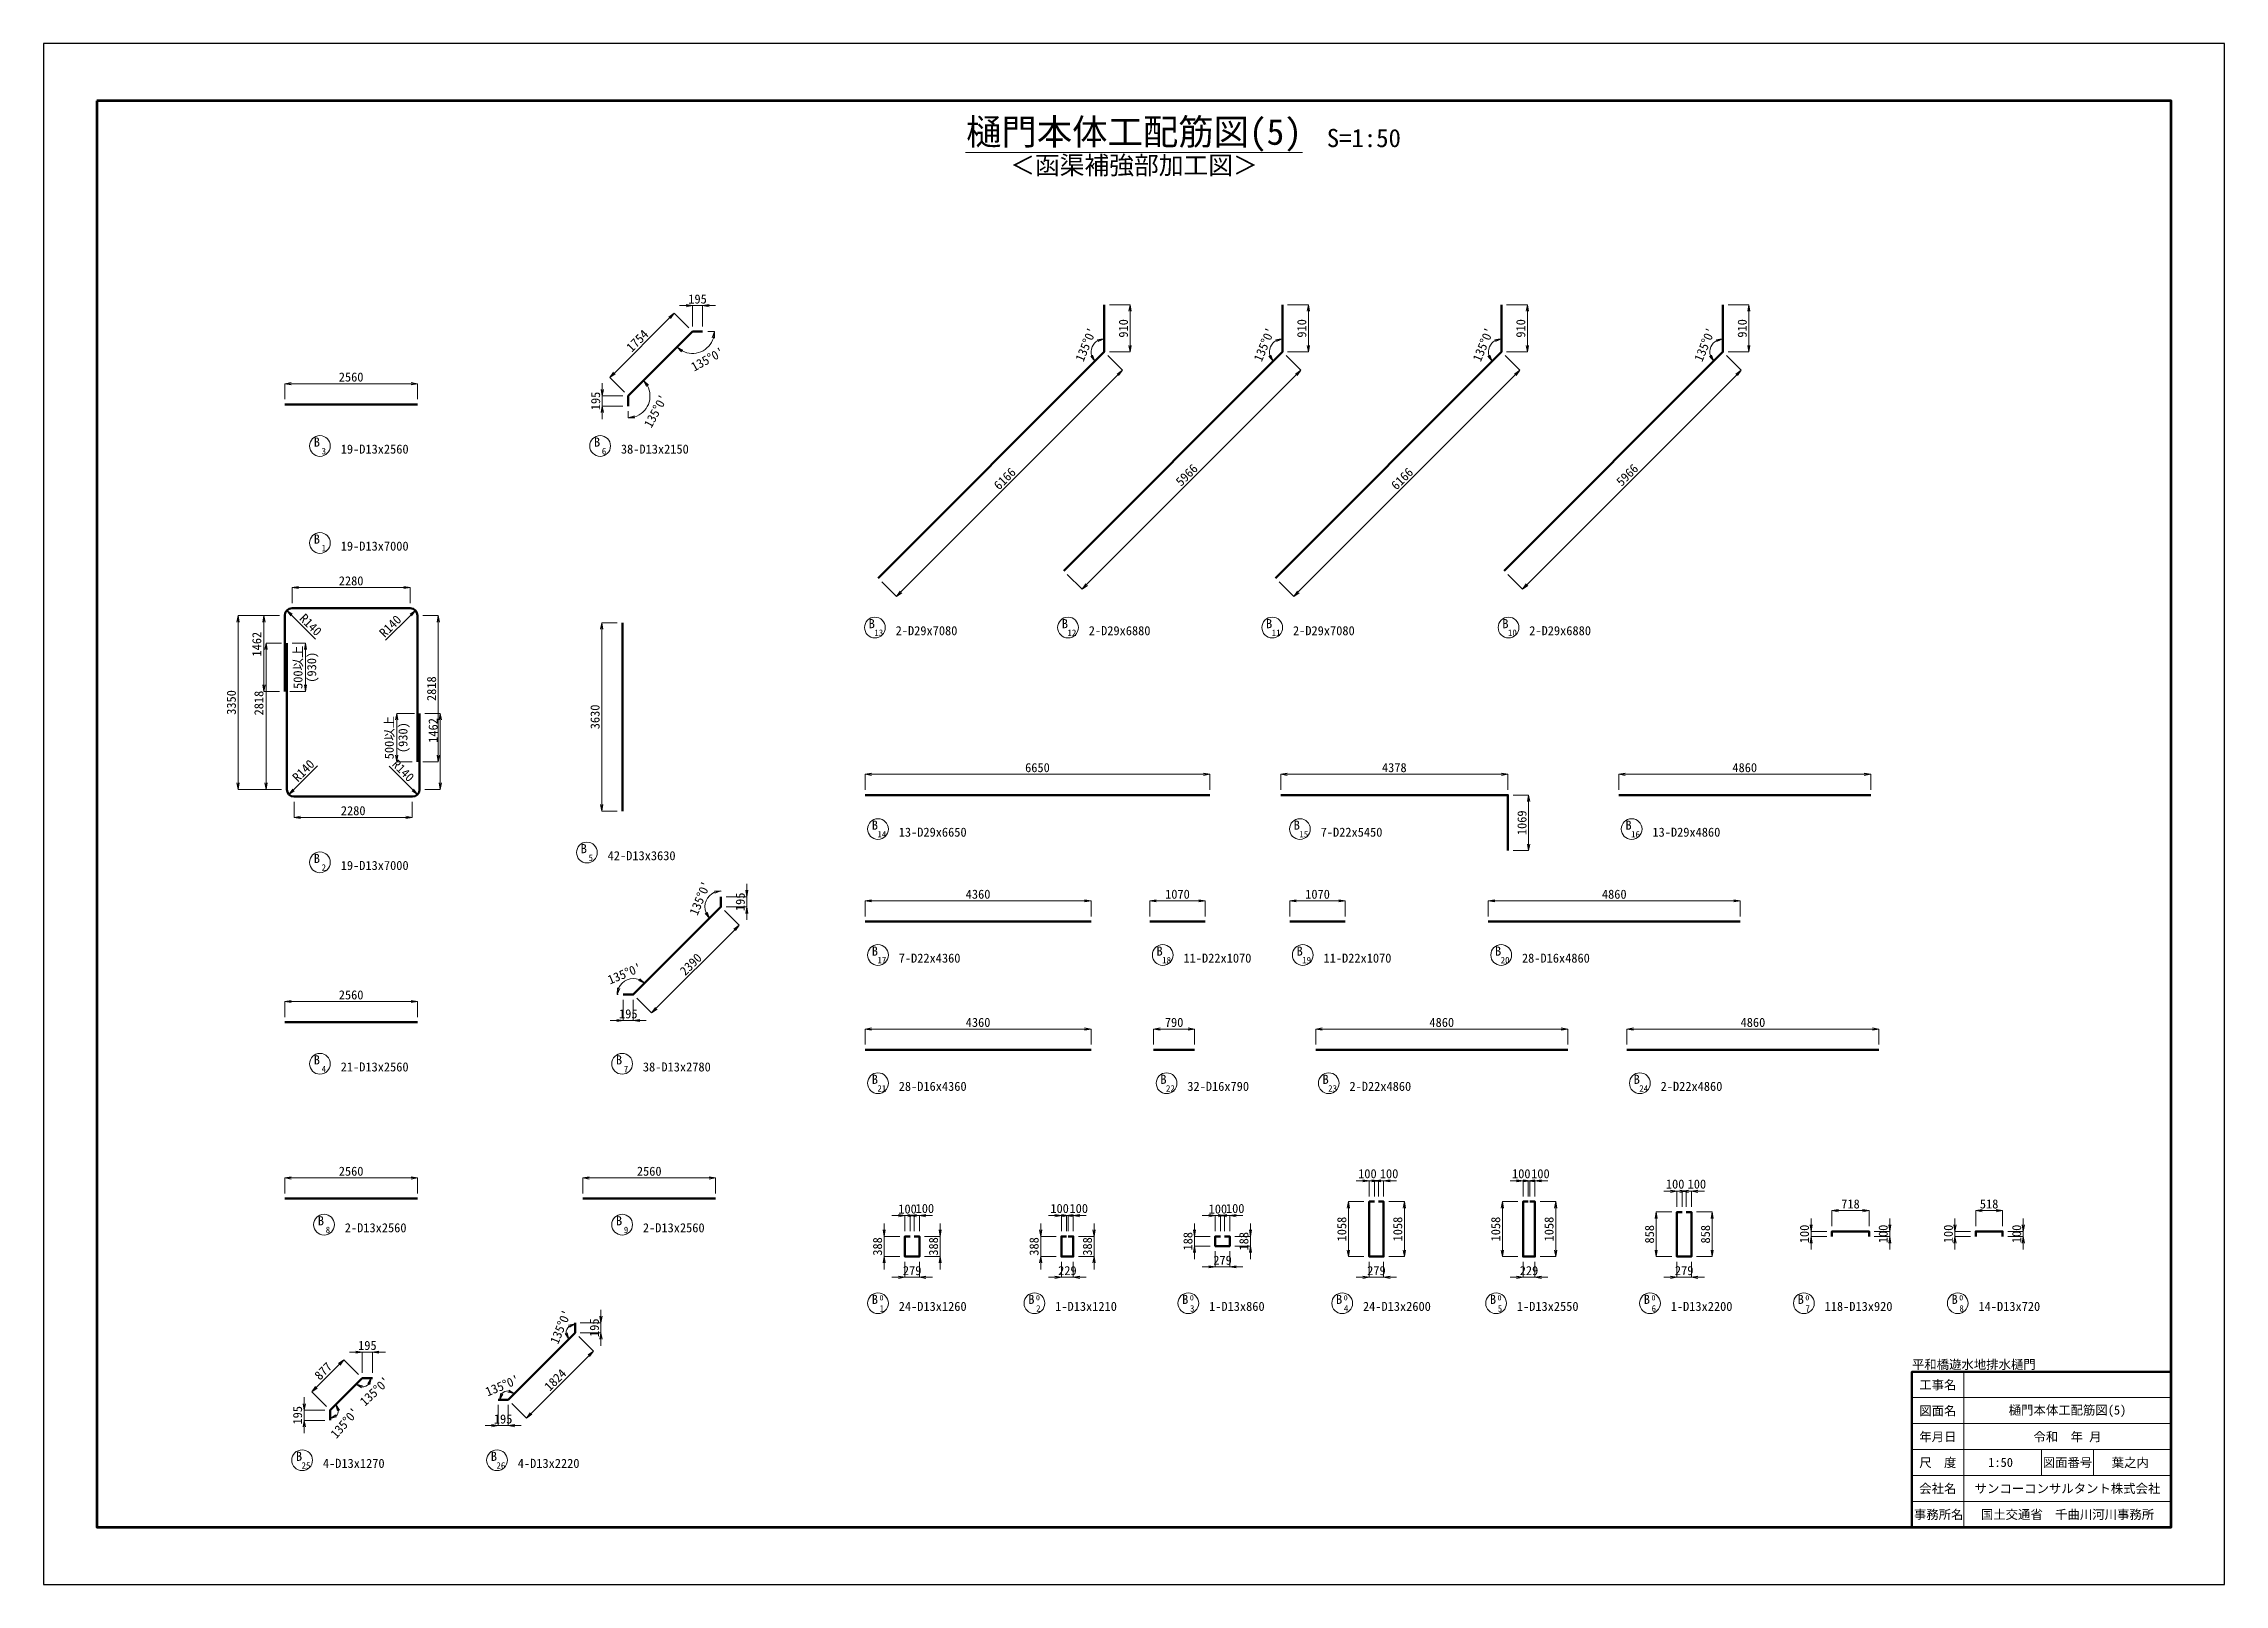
# Model space of a CAD drawing. Header units: millimetres. Extents: x 169470 to 758170, y -17820 to 11880.
# Drawn here: x 337670 to 379720, y -17820 to 11880 of the extents above; entities that cross this region are included whole.
import ezdxf
from ezdxf.enums import TextEntityAlignment as Align

# ---------------------------------------------------------------- set-up
doc = ezdxf.new("R2010")
doc.units = ezdxf.units.MM
doc.header["$LTSCALE"] = 50
doc.header["$PDSIZE"] = 300
doc.layers.get('Defpoints').update_dxf_attribs({"color": 151})
for name, color, linetype, lineweight in [('D-STR', 1, 'Continuous', 50), ('D-STR-DIM', 7, 'Continuous', 13), ('D-STR-HTXT', 7, 'Continuous', 13), ('D-STR-TXT', 7, 'Continuous', 13), ('D-TTL', 2, 'Continuous', 140), ('D-TTL-FRAM', 2, 'Continuous', 50), ('D-TTL-LINE', 7, 'Continuous', 13), ('D-TTL-TXT', 7, 'Continuous', 13)]:
    doc.layers.add(name, color=color, linetype=linetype, lineweight=lineweight)
doc.styles.add('MS ゴシック', font='MS Gothic.ttf')
doc.styles.add('YOKO_GOTHIC', font='MS Gothic.ttf')
doc.dimstyles.new('DIM-50', dxfattribs={"dimscale": 50, "dimtxt": 3.5, "dimasz": 2.5, "dimexe": 0, "dimexo": 2, "dimgap": 0.8, "dimtad": 1, "dimdec": 0, "dimzin": 1, "dimdsep": 46, "dimtxsty": 'MS ゴシック', "dimblk": 'OPEN', "dimcen": 0.1, "dimclrd": 256, "dimclre": 256, "dimclrt": 256, "dimaunit": 1, "dimadec": 3, "dimazin": 0, "dimtfac": 1, "dimtdec": 0, "dimtix": 1, "dimtmove": 2, "dimatfit": 3, "dimldrblk": 'OPEN', "dimfxl": 1, "dimlwd": -1, "dimlwe": -1, "dimarcsym": 2})

msp = doc.modelspace()

# ---------------------------------------------------------------- texts
at = {"layer": 'D-STR-TXT', "style": 'MS ゴシック'}
msp.add_text('＜函渠補強部加工図＞', height=350, dxfattribs=at).set_placement((358694.53, 9255.82), align=Align.BOTTOM_CENTER)
at = {"layer": 'D-STR-TXT', "style": 'YOKO_GOTHIC'}
for s, height, p in [('B ', 175, (342997.96, 4199.03)), ('B ', 175, (348400.69, 4199.03)), ('3', 125, (343072.96, 4024.03)), ('6', 125, (348475.69, 4024.03)), ('B ', 175, (342997.96, 2329.25)), ('1', 125, (343072.96, 2154.25)), ('B ', 175, (353698.43, 699.24)), ('13', 125, (353773.43, 524.24)), ('B ', 175, (357422, 699.24)), ('12', 125, (357497, 524.24)), ('B ', 175, (361359.9, 699.24)), ('11', 125, (361434.9, 524.24)), ('B ', 175, (365915.83, 699.24)), ('10', 125, (365990.83, 524.24)), ('B ', 175, (361893.8, -3185.04)), ('15', 125, (361968.8, -3360.04)), ('B ', 175, (342997.96, -3826.75)), ('B ', 175, (348145.49, -3637.98)), ('5', 125, (348220.49, -3812.98)), ('2', 125, (343072.96, -4001.75)), ('B ', 175, (353757.68, -5612.98)), ('17', 125, (353832.68, -5787.98)), ('B ', 175, (359248.19, -5612.98)), ('18', 125, (359323.19, -5787.98)), ('B ', 175, (361948.59, -5612.98)), ('19', 125, (362023.59, -5787.98)), ('B ', 175, (342997.96, -7710.13)), ('4', 125, (343072.96, -7885.13)), ('B ', 175, (348824.72, -7710.13)), ('7', 125, (348899.72, -7885.13)), ('B ', 175, (343076.68, -10811.18)), ('8', 125, (343151.68, -10986.18)), ('B ', 175, (353757.68, -12326.21)), ('1', 125, (353832.68, -12501.21)), ('B ', 175, (356774.84, -12326.21)), ('2', 125, (356849.84, -12501.21)), ('B ', 175, (359742, -12326.21)), ('3', 125, (359817, -12501.21)), ('B ', 175, (362709.15, -12326.21)), ('4', 125, (362784.15, -12501.21)), ('B ', 175, (365676.31, -12326.21)), ('5', 125, (365751.31, -12501.21)), ('B ', 175, (368643.47, -12326.21)), ('6', 125, (368718.47, -12501.21))]:
    msp.add_text(s, height=height, dxfattribs=at).set_placement(p, align=Align.MIDDLE_CENTER)
for s, p in [('19-D13x2560', (343397.96, 3924.03)), ('38-D13x2150', (348800.69, 3924.03)), ('19-D13x7000', (343397.96, 2054.25)), ('2-D29x7080', (354098.43, 424.24)), ('2-D29x6880', (357822, 424.24)), ('2-D29x7080', (361759.9, 424.24)), ('2-D29x6880', (366315.83, 424.24)), ('42-D13x3630', (348545.49, -3912.98)), ('19-D13x7000', (343397.96, -4101.75)), ('21-D13x2560', (343397.96, -7985.13)), ('38-D13x2780', (349224.72, -7985.13)), ('2-D13x2560', (343476.68, -11086.18)), ('24-D13x1260', (354157.68, -12601.21)), ('1-D13x1210', (357174.84, -12601.21)), ('1-D13x860', (360142, -12601.21)), ('24-D13x2600', (363109.15, -12601.21)), ('1-D13x2550', (366076.31, -12601.21)), ('1-D13x2200', (369043.47, -12601.21))]:
    msp.add_text(s, height=175, dxfattribs=at).set_placement(p, align=Align.BOTTOM_LEFT)
at = {"layer": 'D-STR-TXT', "color": 4, "style": 'YOKO_GOTHIC'}
for s, height, p in [('B ', 175, (353757.68, -3185.04)), ('14', 125, (353832.68, -3360.04)), ('B ', 175, (368290.55, -3185.04)), ('16', 125, (368365.55, -3360.04)), ('B ', 175, (365774.79, -5612.98)), ('20', 125, (365849.79, -5787.98)), ('B ', 175, (353757.68, -8084.42)), ('21', 125, (353832.68, -8259.42)), ('B ', 175, (359322.4, -8084.42)), ('22', 125, (359397.4, -8259.42)), ('B ', 175, (362449.13, -8084.42)), ('23', 125, (362524.13, -8259.42)), ('B ', 175, (368449.12, -8084.42)), ('24', 125, (368524.12, -8259.42)), ('B ', 175, (348824.72, -10811.18)), ('9', 125, (348899.72, -10986.18)), ('B ', 175, (371610.62, -12326.21)), ('7', 125, (371685.62, -12501.21)), ('B ', 175, (374577.78, -12326.21)), ('8', 125, (374652.78, -12501.21)), ('B ', 175, (342654.03, -15352.13)), ('25', 125, (342729.03, -15527.13)), ('B ', 175, (346412.24, -15352.13)), ('26', 125, (346487.24, -15527.13))]:
    msp.add_text(s, height=height, dxfattribs=at).set_placement(p, align=Align.MIDDLE_CENTER)
for s, p in [('13-D29x6650', (354157.68, -3460.04)), ('7-D22x5450', (362293.8, -3460.04)), ('13-D29x4860', (368690.55, -3460.04)), ('7-D22x4360', (354157.68, -5887.98)), ('11-D22x1070', (359648.19, -5887.98)), ('11-D22x1070', (362348.59, -5887.98)), ('28-D16x4860', (366174.79, -5887.98)), ('28-D16x4360', (354157.68, -8359.42)), ('32-D16x790', (359722.4, -8359.42)), ('2-D22x4860', (362849.13, -8359.42)), ('2-D22x4860', (368849.12, -8359.42)), ('2-D13x2560', (349224.72, -11086.18)), ('118-D13x920', (372010.62, -12601.21)), ('14-D13x720', (374977.78, -12601.21)), ('4-D13x1270', (343054.03, -15627.13)), ('4-D13x2220', (346812.24, -15627.13))]:
    msp.add_text(s, height=175, dxfattribs=at).set_placement(p, align=Align.BOTTOM_LEFT)
at = {"layer": 'D-STR-TXT', "style": 'YOKO_GOTHIC'}
for p in [(353825.23, -12345.21), (356842.38, -12345.21), (359809.54, -12345.21), (362776.7, -12345.21), (365743.85, -12345.21), (368711.01, -12345.21)]:
    msp.add_text('0', height=100, dxfattribs=at).set_placement(p, align=Align.CENTER)
at = {"layer": 'D-STR-TXT', "color": 4, "style": 'YOKO_GOTHIC'}
for p in [(371678.17, -12345.21), (374645.32, -12345.21)]:
    msp.add_text('0', height=100, dxfattribs=at).set_placement(p, align=Align.CENTER)
at = {"layer": 'D-TTL-TXT', "style": 'MS ゴシック'}
for s, height, p in [('樋門本体工配筋図(5)', 500, (358694.53, 9780)), ('S=1:50', 350, (363126.86, 9780))]:
    msp.add_text(s, height=height, dxfattribs=at).set_placement(p, align=Align.BOTTOM_CENTER)
msp.add_text('平和橋遊水地排水樋門', height=175, dxfattribs=at).set_placement((373694.53, -13720), align=Align.BOTTOM_LEFT)
for s, p in [('工事名', (374194.53, -13970)), ('図面名', (374194.53, -14470)), ('樋門本体工配筋図(5)', (376694.53, -14470)), ('年月日', (374194.53, -14970)), ('令和  年 月', (376694.53, -14970)), ('尺\u3000度', (374194.53, -15470)), ('1:50', (375404.43, -15470)), ('図面番号', (376694.53, -15470)), ('葉之内', (377904.43, -15470)), ('会社名', (374194.53, -15970)), ('サンコーコンサルタント株式会社', (376694.53, -15970)), ('事務所名', (374210.6, -16470)), ('国土交通省\u3000千曲川河川事務所', (376694.53, -16470))]:
    msp.add_text(s, height=175, dxfattribs=at).set_placement(p, align=Align.MIDDLE)

# ---------------------------------------------------------------- blocks, each defined once
blk = doc.blocks.new('_Open')
at = {"color": 0, "linetype": 'ByBlock', "lineweight": -2}
for p, q in [((-1, 0.17), (0, 0)), ((-1, -0.17), (0, 0)), ((0, 0), (-1, 0))]:
    blk.add_line(p, q, dxfattribs=at)
blk = doc.blocks.new('*D883')
at = {"layer": 'D-STR-DIM', "transparency": 16777216}
for p, q in [((370316, 5494), (366274, 1453)), ((370122, 5866), (370405, 5583)), ((365903, 1647), (366186, 1364))]:
    blk.add_line(p, q, dxfattribs=at)
at = {"layer": 'Defpoints', "color": 0, "transparency": 16777216}
for p in [(370051, 5936), (365832, 1718), (366186, 1364)]:
    blk.add_point(p, dxfattribs=at)
at = {"layer": 'D-STR-DIM', "transparency": 16777216, "xscale": 125, "yscale": 125, "zscale": 125}
for p, rotation in [((370405, 5583), 44.99999923238235), ((366186, 1364), 224.9999992323823)]:
    blk.add_blockref('_Open', p, dxfattribs=dict(at, rotation=rotation))
at = {"layer": 'D-STR-DIM', "transparency": 16777216, "insert": (368205, 3564), "char_height": 175, "attachment_point": 5, "rotation": 45, "style": 'MS ゴシック'}
blk.add_mtext('5966', dxfattribs=at)
blk = doc.blocks.new('*D884')
at = {"layer": 'D-STR-DIM', "transparency": 16777216}
for p, q in [((370151, 6846), (370551, 6846)), ((370551, 6061), (370551, 6721)), ((370151, 5936), (370551, 5936))]:
    blk.add_line(p, q, dxfattribs=at)
at = {"layer": 'Defpoints', "color": 0, "transparency": 16777216}
for p in [(370051, 6846), (370551, 6846), (370051, 5936)]:
    blk.add_point(p, dxfattribs=at)
at = {"layer": 'D-STR-DIM', "transparency": 16777216, "xscale": 125, "yscale": 125, "zscale": 125}
for p, rotation in [((370551, 6846), 90), ((370551, 5936), 270)]:
    blk.add_blockref('_Open', p, dxfattribs=dict(at, rotation=rotation))
at = {"layer": 'D-STR-DIM', "transparency": 16777216, "insert": (370423, 6391), "char_height": 175, "attachment_point": 5, "rotation": 90, "style": 'MS ゴシック'}
blk.add_mtext('910', dxfattribs=at)
blk = doc.blocks.new('*D885')
at = {"layer": 'D-STR-DIM', "transparency": 16777216}
for p, q in [((366045, 5494), (361862, 1311)), ((365851, 5866), (366134, 5583)), ((361491, 1506), (361774, 1223))]:
    blk.add_line(p, q, dxfattribs=at)
at = {"layer": 'Defpoints', "color": 0, "transparency": 16777216}
for p in [(365780, 5936), (361420, 1576), (361774, 1223)]:
    blk.add_point(p, dxfattribs=at)
at = {"layer": 'D-STR-DIM', "transparency": 16777216, "xscale": 125, "yscale": 125, "zscale": 125}
for p, rotation in [((366134, 5583), 44.99999923238219), ((361774, 1223), 224.9999992323822)]:
    blk.add_blockref('_Open', p, dxfattribs=dict(at, rotation=rotation))
at = {"layer": 'D-STR-DIM', "transparency": 16777216, "insert": (363864, 3493), "char_height": 175, "attachment_point": 5, "rotation": 45, "style": 'MS ゴシック'}
blk.add_mtext('6166', dxfattribs=at)
blk = doc.blocks.new('*D886')
at = {"layer": 'D-STR-DIM', "transparency": 16777216}
for p, q in [((365880, 6846), (366280, 6846)), ((366280, 6061), (366280, 6721)), ((365880, 5936), (366280, 5936))]:
    blk.add_line(p, q, dxfattribs=at)
at = {"layer": 'Defpoints', "color": 0, "transparency": 16777216}
for p in [(365780, 6846), (366280, 6846), (365780, 5936)]:
    blk.add_point(p, dxfattribs=at)
at = {"layer": 'D-STR-DIM', "transparency": 16777216, "xscale": 125, "yscale": 125, "zscale": 125}
for p, rotation in [((366280, 6846), 90), ((366280, 5936), 270)]:
    blk.add_blockref('_Open', p, dxfattribs=dict(at, rotation=rotation))
at = {"layer": 'D-STR-DIM', "transparency": 16777216, "insert": (366153, 6391), "char_height": 175, "attachment_point": 5, "rotation": 90, "style": 'MS ゴシック'}
blk.add_mtext('910', dxfattribs=at)
blk = doc.blocks.new('*D887')
at = {"layer": 'D-STR-DIM', "transparency": 16777216}
for p, q in [((361822, 5494), (357780, 1453)), ((361628, 5866), (361911, 5583)), ((357409, 1647), (357692, 1364))]:
    blk.add_line(p, q, dxfattribs=at)
at = {"layer": 'Defpoints', "color": 0, "transparency": 16777216}
for p in [(361557, 5936), (357339, 1718), (357692, 1364)]:
    blk.add_point(p, dxfattribs=at)
at = {"layer": 'D-STR-DIM', "transparency": 16777216, "xscale": 125, "yscale": 125, "zscale": 125}
for p, rotation in [((361911, 5583), 44.99999923238235), ((357692, 1364), 224.9999992323823)]:
    blk.add_blockref('_Open', p, dxfattribs=dict(at, rotation=rotation))
at = {"layer": 'D-STR-DIM', "transparency": 16777216, "insert": (359711, 3564), "char_height": 175, "attachment_point": 5, "rotation": 45, "style": 'MS ゴシック'}
blk.add_mtext('5966', dxfattribs=at)
blk = doc.blocks.new('*D888')
at = {"layer": 'D-STR-DIM', "transparency": 16777216}
for p, q in [((361657, 6846), (362057, 6846)), ((362057, 6061), (362057, 6721)), ((361657, 5936), (362057, 5936))]:
    blk.add_line(p, q, dxfattribs=at)
at = {"layer": 'Defpoints', "color": 0, "transparency": 16777216}
for p in [(361557, 6846), (362057, 6846), (361557, 5936)]:
    blk.add_point(p, dxfattribs=at)
at = {"layer": 'D-STR-DIM', "transparency": 16777216, "xscale": 125, "yscale": 125, "zscale": 125}
for p, rotation in [((362057, 6846), 90), ((362057, 5936), 270)]:
    blk.add_blockref('_Open', p, dxfattribs=dict(at, rotation=rotation))
at = {"layer": 'D-STR-DIM', "transparency": 16777216, "insert": (361930, 6391), "char_height": 175, "attachment_point": 5, "rotation": 90, "style": 'MS ゴシック'}
blk.add_mtext('910', dxfattribs=at)
blk = doc.blocks.new('*D889')
at = {"layer": 'D-STR-DIM', "transparency": 16777216}
for p, q in [((358384, 5494), (354201, 1311)), ((358190, 5866), (358472, 5583)), ((353829, 1506), (354112, 1223))]:
    blk.add_line(p, q, dxfattribs=at)
at = {"layer": 'Defpoints', "color": 0, "transparency": 16777216}
for p in [(358119, 5936), (353759, 1576), (354112, 1223)]:
    blk.add_point(p, dxfattribs=at)
at = {"layer": 'D-STR-DIM', "transparency": 16777216, "xscale": 125, "yscale": 125, "zscale": 125}
for p, rotation in [((358472, 5583), 44.99999923238219), ((354112, 1223), 224.9999992323822)]:
    blk.add_blockref('_Open', p, dxfattribs=dict(at, rotation=rotation))
at = {"layer": 'D-STR-DIM', "transparency": 16777216, "insert": (356202, 3493), "char_height": 175, "attachment_point": 5, "rotation": 45, "style": 'MS ゴシック'}
blk.add_mtext('6166', dxfattribs=at)
blk = doc.blocks.new('*D890')
at = {"layer": 'D-STR-DIM', "transparency": 16777216}
for p, q in [((358219, 6846), (358619, 6846)), ((358619, 6061), (358619, 6721)), ((358219, 5936), (358619, 5936))]:
    blk.add_line(p, q, dxfattribs=at)
at = {"layer": 'Defpoints', "color": 0, "transparency": 16777216}
for p in [(358119, 6846), (358619, 6846), (358119, 5936)]:
    blk.add_point(p, dxfattribs=at)
at = {"layer": 'D-STR-DIM', "transparency": 16777216, "xscale": 125, "yscale": 125, "zscale": 125}
for p, rotation in [((358619, 6846), 90), ((358619, 5936), 270)]:
    blk.add_blockref('_Open', p, dxfattribs=dict(at, rotation=rotation))
at = {"layer": 'D-STR-DIM', "transparency": 16777216, "insert": (358491, 6391), "char_height": 175, "attachment_point": 5, "rotation": 90, "style": 'MS ゴシック'}
blk.add_mtext('910', dxfattribs=at)
blk = doc.blocks.new('*D982')
at = {"layer": 'D-STR-DIM', "transparency": 16777216}
for p, q in [((353508, -2505), (353508, -2205)), ((353633, -2205), (360033, -2205)), ((360158, -2505), (360158, -2205))]:
    blk.add_line(p, q, dxfattribs=at)
at = {"layer": 'Defpoints', "color": 0, "transparency": 16777216}
for p in [(360158, -2205), (353508, -2605), (360158, -2605)]:
    blk.add_point(p, dxfattribs=at)
at = {"layer": 'D-STR-DIM', "transparency": 16777216, "xscale": 125, "yscale": 125, "zscale": 125, "rotation": 180}
blk.add_blockref('_Open', (353508, -2205), dxfattribs=at)
at = {"layer": 'D-STR-DIM', "transparency": 16777216, "xscale": 125, "yscale": 125, "zscale": 125}
blk.add_blockref('_Open', (360158, -2205), dxfattribs=at)
at = {"layer": 'D-STR-DIM', "transparency": 16777216, "insert": (356833, -2077), "char_height": 175, "attachment_point": 5, "style": 'MS ゴシック'}
blk.add_mtext('6650', dxfattribs=at)
blk = doc.blocks.new('*D983')
at = {"layer": 'D-STR-DIM', "transparency": 16777216}
for p, q in [((361525, -2505), (361525, -2205)), ((361650, -2205), (365778, -2205)), ((365903, -2505), (365903, -2205))]:
    blk.add_line(p, q, dxfattribs=at)
at = {"layer": 'Defpoints', "color": 0, "transparency": 16777216}
for p in [(365903, -2205), (361525, -2605), (365903, -2605)]:
    blk.add_point(p, dxfattribs=at)
at = {"layer": 'D-STR-DIM', "transparency": 16777216, "xscale": 125, "yscale": 125, "zscale": 125, "rotation": 180}
blk.add_blockref('_Open', (361525, -2205), dxfattribs=at)
at = {"layer": 'D-STR-DIM', "transparency": 16777216, "xscale": 125, "yscale": 125, "zscale": 125}
blk.add_blockref('_Open', (365903, -2205), dxfattribs=at)
at = {"layer": 'D-STR-DIM', "transparency": 16777216, "insert": (363714, -2077), "char_height": 175, "attachment_point": 5, "style": 'MS ゴシック'}
blk.add_mtext('4378', dxfattribs=at)
blk = doc.blocks.new('*D984')
at = {"layer": 'D-STR-DIM', "transparency": 16777216}
for p, q in [((366003, -2605), (366303, -2605)), ((366303, -2730), (366303, -3549)), ((366003, -3674), (366303, -3674))]:
    blk.add_line(p, q, dxfattribs=at)
at = {"layer": 'Defpoints', "color": 0, "transparency": 16777216}
for p in [(365903, -2605), (365903, -3674), (366303, -3674)]:
    blk.add_point(p, dxfattribs=at)
at = {"layer": 'D-STR-DIM', "transparency": 16777216, "xscale": 125, "yscale": 125, "zscale": 125}
for p, rotation in [((366303, -2605), 90), ((366303, -3674), 270)]:
    blk.add_blockref('_Open', p, dxfattribs=dict(at, rotation=rotation))
at = {"layer": 'D-STR-DIM', "transparency": 16777216, "insert": (366176, -3139), "char_height": 175, "attachment_point": 5, "rotation": 90, "style": 'MS ゴシック'}
blk.add_mtext('1069', dxfattribs=at)
blk = doc.blocks.new('*D985')
at = {"layer": 'D-STR-DIM', "transparency": 16777216}
for p, q in [((368041, -2505), (368041, -2205)), ((368166, -2205), (372776, -2205)), ((372901, -2505), (372901, -2205))]:
    blk.add_line(p, q, dxfattribs=at)
at = {"layer": 'Defpoints', "color": 0, "transparency": 16777216}
for p in [(372901, -2205), (368041, -2605), (372901, -2605)]:
    blk.add_point(p, dxfattribs=at)
at = {"layer": 'D-STR-DIM', "transparency": 16777216, "xscale": 125, "yscale": 125, "zscale": 125, "rotation": 180}
blk.add_blockref('_Open', (368041, -2205), dxfattribs=at)
at = {"layer": 'D-STR-DIM', "transparency": 16777216, "xscale": 125, "yscale": 125, "zscale": 125}
blk.add_blockref('_Open', (372901, -2205), dxfattribs=at)
at = {"layer": 'D-STR-DIM', "transparency": 16777216, "insert": (370471, -2077), "char_height": 175, "attachment_point": 5, "style": 'MS ゴシック'}
blk.add_mtext('4860', dxfattribs=at)
blk = doc.blocks.new('*D986')
at = {"layer": 'D-STR-DIM', "transparency": 16777216}
for p, q in [((353508, -4944), (353508, -4644)), ((353633, -4644), (357743, -4644)), ((357868, -4944), (357868, -4644))]:
    blk.add_line(p, q, dxfattribs=at)
at = {"layer": 'Defpoints', "color": 0, "transparency": 16777216}
for p in [(353508, -5044), (357868, -4644), (357868, -5044)]:
    blk.add_point(p, dxfattribs=at)
at = {"layer": 'D-STR-DIM', "transparency": 16777216, "xscale": 125, "yscale": 125, "zscale": 125, "rotation": 180}
blk.add_blockref('_Open', (353508, -4644), dxfattribs=at)
at = {"layer": 'D-STR-DIM', "transparency": 16777216, "xscale": 125, "yscale": 125, "zscale": 125}
blk.add_blockref('_Open', (357868, -4644), dxfattribs=at)
at = {"layer": 'D-STR-DIM', "transparency": 16777216, "insert": (355688, -4517), "char_height": 175, "attachment_point": 5, "style": 'MS ゴシック'}
blk.add_mtext('4360', dxfattribs=at)
blk = doc.blocks.new('*D987')
at = {"layer": 'D-STR-DIM', "transparency": 16777216}
for p, q in [((354278, -11600), (354278, -11900)), ((354557, -11600), (354557, -11900)), ((354153, -11900), (354028, -11900)), ((354278, -11900), (354557, -11900)), ((354682, -11900), (354807, -11900))]:
    blk.add_line(p, q, dxfattribs=at)
at = {"layer": 'Defpoints', "color": 0, "transparency": 16777216}
for p in [(354278, -11500), (354557, -11500), (354557, -11900)]:
    blk.add_point(p, dxfattribs=at)
at = {"layer": 'D-STR-DIM', "transparency": 16777216, "xscale": 125, "yscale": 125, "zscale": 125}
blk.add_blockref('_Open', (354278, -11900), dxfattribs=at)
at = {"layer": 'D-STR-DIM', "transparency": 16777216, "xscale": 125, "yscale": 125, "zscale": 125, "rotation": 180}
blk.add_blockref('_Open', (354557, -11900), dxfattribs=at)
at = {"layer": 'D-STR-DIM', "transparency": 16777216, "insert": (354417, -11773), "char_height": 175, "attachment_point": 5, "style": 'MS ゴシック'}
blk.add_mtext('279', dxfattribs=at)
blk = doc.blocks.new('*D988')
at = {"layer": 'D-STR-DIM', "transparency": 16777216}
for p, q in [((353878, -10987), (353878, -10862)), ((354178, -11112), (353878, -11112)), ((353878, -11500), (353878, -11112)), ((354178, -11500), (353878, -11500)), ((353878, -11625), (353878, -11750))]:
    blk.add_line(p, q, dxfattribs=at)
at = {"layer": 'Defpoints', "color": 0, "transparency": 16777216}
for p in [(353878, -11112), (354278, -11112), (354278, -11500)]:
    blk.add_point(p, dxfattribs=at)
at = {"layer": 'D-STR-DIM', "transparency": 16777216, "xscale": 125, "yscale": 125, "zscale": 125}
for p, rotation in [((353878, -11112), 270), ((353878, -11500), 90)]:
    blk.add_blockref('_Open', p, dxfattribs=dict(at, rotation=rotation))
at = {"layer": 'D-STR-DIM', "transparency": 16777216, "insert": (353750, -11306), "char_height": 175, "attachment_point": 5, "rotation": 90, "style": 'MS ゴシック'}
blk.add_mtext('388', dxfattribs=at)
blk = doc.blocks.new('*D989')
at = {"layer": 'D-STR-DIM', "transparency": 16777216}
for p, q in [((354957, -10987), (354957, -10862)), ((354657, -11112), (354957, -11112)), ((354957, -11500), (354957, -11112)), ((354657, -11500), (354957, -11500)), ((354957, -11625), (354957, -11750))]:
    blk.add_line(p, q, dxfattribs=at)
at = {"layer": 'Defpoints', "color": 0, "transparency": 16777216}
for p in [(354557, -11112), (354957, -11112), (354557, -11500)]:
    blk.add_point(p, dxfattribs=at)
at = {"layer": 'D-STR-DIM', "transparency": 16777216, "xscale": 125, "yscale": 125, "zscale": 125}
for p, rotation in [((354957, -11112), 270), ((354957, -11500), 90)]:
    blk.add_blockref('_Open', p, dxfattribs=dict(at, rotation=rotation))
at = {"layer": 'D-STR-DIM', "transparency": 16777216, "insert": (354829, -11306), "char_height": 175, "attachment_point": 5, "rotation": 90, "style": 'MS ゴシック'}
blk.add_mtext('388', dxfattribs=at)
blk = doc.blocks.new('*D990')
at = {"layer": 'D-STR-DIM', "transparency": 16777216}
for p, q in [((354153, -10712), (354028, -10712)), ((354278, -11012), (354278, -10712)), ((354378, -10712), (354278, -10712)), ((354378, -11012), (354378, -10712)), ((354503, -10712), (354628, -10712))]:
    blk.add_line(p, q, dxfattribs=at)
at = {"layer": 'Defpoints', "color": 0, "transparency": 16777216}
for p in [(354278, -10712), (354278, -11112), (354378, -11112)]:
    blk.add_point(p, dxfattribs=at)
at = {"layer": 'D-STR-DIM', "transparency": 16777216, "xscale": 125, "yscale": 125, "zscale": 125}
blk.add_blockref('_Open', (354278, -10712), dxfattribs=at)
at = {"layer": 'D-STR-DIM', "transparency": 16777216, "xscale": 125, "yscale": 125, "zscale": 125, "rotation": 180}
blk.add_blockref('_Open', (354378, -10712), dxfattribs=at)
at = {"layer": 'D-STR-DIM', "transparency": 16777216, "insert": (354328, -10585), "char_height": 175, "attachment_point": 5, "style": 'MS ゴシック'}
blk.add_mtext('100', dxfattribs=at)
blk = doc.blocks.new('*D991')
at = {"layer": 'D-STR-DIM', "transparency": 16777216}
for p, q in [((354332, -10712), (354207, -10712)), ((354457, -11012), (354457, -10712)), ((354557, -10712), (354457, -10712)), ((354557, -11012), (354557, -10712)), ((354682, -10712), (354807, -10712))]:
    blk.add_line(p, q, dxfattribs=at)
at = {"layer": 'Defpoints', "color": 0, "transparency": 16777216}
for p in [(354457, -10712), (354457, -11112), (354557, -11112)]:
    blk.add_point(p, dxfattribs=at)
at = {"layer": 'D-STR-DIM', "transparency": 16777216, "xscale": 125, "yscale": 125, "zscale": 125}
blk.add_blockref('_Open', (354457, -10712), dxfattribs=at)
at = {"layer": 'D-STR-DIM', "transparency": 16777216, "xscale": 125, "yscale": 125, "zscale": 125, "rotation": 180}
blk.add_blockref('_Open', (354557, -10712), dxfattribs=at)
at = {"layer": 'D-STR-DIM', "transparency": 16777216, "insert": (354662, -10575), "char_height": 175, "attachment_point": 5, "style": 'MS ゴシック'}
blk.add_mtext('100', dxfattribs=at)
blk = doc.blocks.new('*D992')
at = {"layer": 'D-STR-DIM', "transparency": 16777216}
for p, q in [((357295, -11600), (357295, -11900)), ((357524, -11600), (357524, -11900)), ((357170, -11900), (357045, -11900)), ((357295, -11900), (357524, -11900)), ((357649, -11900), (357774, -11900))]:
    blk.add_line(p, q, dxfattribs=at)
at = {"layer": 'Defpoints', "color": 0, "transparency": 16777216}
for p in [(357295, -11500), (357524, -11500), (357524, -11900)]:
    blk.add_point(p, dxfattribs=at)
at = {"layer": 'D-STR-DIM', "transparency": 16777216, "xscale": 125, "yscale": 125, "zscale": 125}
blk.add_blockref('_Open', (357295, -11900), dxfattribs=at)
at = {"layer": 'D-STR-DIM', "transparency": 16777216, "xscale": 125, "yscale": 125, "zscale": 125, "rotation": 180}
blk.add_blockref('_Open', (357524, -11900), dxfattribs=at)
at = {"layer": 'D-STR-DIM', "transparency": 16777216, "insert": (357410, -11773), "char_height": 175, "attachment_point": 5, "style": 'MS ゴシック'}
blk.add_mtext('229', dxfattribs=at)
blk = doc.blocks.new('*D993')
at = {"layer": 'D-STR-DIM', "transparency": 16777216}
for p, q in [((356895, -10987), (356895, -10862)), ((357195, -11112), (356895, -11112)), ((356895, -11500), (356895, -11112)), ((357195, -11500), (356895, -11500)), ((356895, -11625), (356895, -11750))]:
    blk.add_line(p, q, dxfattribs=at)
at = {"layer": 'Defpoints', "color": 0, "transparency": 16777216}
for p in [(356895, -11112), (357295, -11112), (357295, -11500)]:
    blk.add_point(p, dxfattribs=at)
at = {"layer": 'D-STR-DIM', "transparency": 16777216, "xscale": 125, "yscale": 125, "zscale": 125}
for p, rotation in [((356895, -11112), 270), ((356895, -11500), 90)]:
    blk.add_blockref('_Open', p, dxfattribs=dict(at, rotation=rotation))
at = {"layer": 'D-STR-DIM', "transparency": 16777216, "insert": (356768, -11306), "char_height": 175, "attachment_point": 5, "rotation": 90, "style": 'MS ゴシック'}
blk.add_mtext('388', dxfattribs=at)
blk = doc.blocks.new('*D994')
at = {"layer": 'D-STR-DIM', "transparency": 16777216}
for p, q in [((357924, -10987), (357924, -10862)), ((357624, -11112), (357924, -11112)), ((357924, -11500), (357924, -11112)), ((357624, -11500), (357924, -11500)), ((357924, -11625), (357924, -11750))]:
    blk.add_line(p, q, dxfattribs=at)
at = {"layer": 'Defpoints', "color": 0, "transparency": 16777216}
for p in [(357524, -11112), (357924, -11112), (357524, -11500)]:
    blk.add_point(p, dxfattribs=at)
at = {"layer": 'D-STR-DIM', "transparency": 16777216, "xscale": 125, "yscale": 125, "zscale": 125}
for p, rotation in [((357924, -11112), 270), ((357924, -11500), 90)]:
    blk.add_blockref('_Open', p, dxfattribs=dict(at, rotation=rotation))
at = {"layer": 'D-STR-DIM', "transparency": 16777216, "insert": (357797, -11306), "char_height": 175, "attachment_point": 5, "rotation": 90, "style": 'MS ゴシック'}
blk.add_mtext('388', dxfattribs=at)
blk = doc.blocks.new('*D995')
at = {"layer": 'D-STR-DIM', "transparency": 16777216}
for p, q in [((357170, -10712), (357045, -10712)), ((357295, -11012), (357295, -10712)), ((357395, -10712), (357295, -10712)), ((357395, -11012), (357395, -10712)), ((357520, -10712), (357645, -10712))]:
    blk.add_line(p, q, dxfattribs=at)
at = {"layer": 'Defpoints', "color": 0, "transparency": 16777216}
for p in [(357295, -10712), (357295, -11112), (357395, -11112)]:
    blk.add_point(p, dxfattribs=at)
at = {"layer": 'D-STR-DIM', "transparency": 16777216, "xscale": 125, "yscale": 125, "zscale": 125}
blk.add_blockref('_Open', (357295, -10712), dxfattribs=at)
at = {"layer": 'D-STR-DIM', "transparency": 16777216, "xscale": 125, "yscale": 125, "zscale": 125, "rotation": 180}
blk.add_blockref('_Open', (357395, -10712), dxfattribs=at)
at = {"layer": 'D-STR-DIM', "transparency": 16777216, "insert": (357260, -10575), "char_height": 175, "attachment_point": 5, "style": 'MS ゴシック'}
blk.add_mtext('100', dxfattribs=at)
blk = doc.blocks.new('*D996')
at = {"layer": 'D-STR-DIM', "transparency": 16777216}
for p, q in [((357299, -10712), (357174, -10712)), ((357424, -11012), (357424, -10712)), ((357524, -10712), (357424, -10712)), ((357524, -11012), (357524, -10712)), ((357649, -10712), (357774, -10712))]:
    blk.add_line(p, q, dxfattribs=at)
at = {"layer": 'Defpoints', "color": 0, "transparency": 16777216}
for p in [(357424, -10712), (357424, -11112), (357524, -11112)]:
    blk.add_point(p, dxfattribs=at)
at = {"layer": 'D-STR-DIM', "transparency": 16777216, "xscale": 125, "yscale": 125, "zscale": 125}
blk.add_blockref('_Open', (357424, -10712), dxfattribs=at)
at = {"layer": 'D-STR-DIM', "transparency": 16777216, "xscale": 125, "yscale": 125, "zscale": 125, "rotation": 180}
blk.add_blockref('_Open', (357524, -10712), dxfattribs=at)
at = {"layer": 'D-STR-DIM', "transparency": 16777216, "insert": (357629, -10575), "char_height": 175, "attachment_point": 5, "style": 'MS ゴシック'}
blk.add_mtext('100', dxfattribs=at)
blk = doc.blocks.new('*D997')
at = {"layer": 'D-STR-DIM', "transparency": 16777216}
for p, q in [((363229, -11600), (363229, -11900)), ((363508, -11600), (363508, -11900)), ((363104, -11900), (362979, -11900)), ((363229, -11900), (363508, -11900)), ((363633, -11900), (363758, -11900))]:
    blk.add_line(p, q, dxfattribs=at)
at = {"layer": 'Defpoints', "color": 0, "transparency": 16777216}
for p in [(363229, -11500), (363508, -11500), (363508, -11900)]:
    blk.add_point(p, dxfattribs=at)
at = {"layer": 'D-STR-DIM', "transparency": 16777216, "xscale": 125, "yscale": 125, "zscale": 125}
blk.add_blockref('_Open', (363229, -11900), dxfattribs=at)
at = {"layer": 'D-STR-DIM', "transparency": 16777216, "xscale": 125, "yscale": 125, "zscale": 125, "rotation": 180}
blk.add_blockref('_Open', (363508, -11900), dxfattribs=at)
at = {"layer": 'D-STR-DIM', "transparency": 16777216, "insert": (363369, -11773), "char_height": 175, "attachment_point": 5, "style": 'MS ゴシック'}
blk.add_mtext('279', dxfattribs=at)
blk = doc.blocks.new('*D998')
at = {"layer": 'D-STR-DIM', "transparency": 16777216}
for p, q in [((363129, -10442), (362829, -10442)), ((362829, -11375), (362829, -10567)), ((363129, -11500), (362829, -11500))]:
    blk.add_line(p, q, dxfattribs=at)
at = {"layer": 'Defpoints', "color": 0, "transparency": 16777216}
for p in [(362829, -10442), (363229, -10442), (363229, -11500)]:
    blk.add_point(p, dxfattribs=at)
at = {"layer": 'D-STR-DIM', "transparency": 16777216, "xscale": 125, "yscale": 125, "zscale": 125}
for p, rotation in [((362829, -10442), 90), ((362829, -11500), 270)]:
    blk.add_blockref('_Open', p, dxfattribs=dict(at, rotation=rotation))
at = {"layer": 'D-STR-DIM', "transparency": 16777216, "insert": (362702, -10971), "char_height": 175, "attachment_point": 5, "rotation": 90, "style": 'MS ゴシック'}
blk.add_mtext('1058', dxfattribs=at)
blk = doc.blocks.new('*D999')
at = {"layer": 'D-STR-DIM', "transparency": 16777216}
for p, q in [((363608, -10442), (363908, -10442)), ((363908, -11375), (363908, -10567)), ((363608, -11500), (363908, -11500))]:
    blk.add_line(p, q, dxfattribs=at)
at = {"layer": 'Defpoints', "color": 0, "transparency": 16777216}
for p in [(363508, -10442), (363908, -10442), (363508, -11500)]:
    blk.add_point(p, dxfattribs=at)
at = {"layer": 'D-STR-DIM', "transparency": 16777216, "xscale": 125, "yscale": 125, "zscale": 125}
for p, rotation in [((363908, -10442), 90), ((363908, -11500), 270)]:
    blk.add_blockref('_Open', p, dxfattribs=dict(at, rotation=rotation))
at = {"layer": 'D-STR-DIM', "transparency": 16777216, "insert": (363781, -10971), "char_height": 175, "attachment_point": 5, "rotation": 90, "style": 'MS ゴシック'}
blk.add_mtext('1058', dxfattribs=at)
blk = doc.blocks.new('*D1000')
at = {"layer": 'D-STR-DIM', "transparency": 16777216}
for p, q in [((363104, -10042), (362979, -10042)), ((363229, -10342), (363229, -10042)), ((363329, -10042), (363229, -10042)), ((363329, -10342), (363329, -10042)), ((363454, -10042), (363579, -10042))]:
    blk.add_line(p, q, dxfattribs=at)
at = {"layer": 'Defpoints', "color": 0, "transparency": 16777216}
for p in [(363229, -10042), (363229, -10442), (363329, -10442)]:
    blk.add_point(p, dxfattribs=at)
at = {"layer": 'D-STR-DIM', "transparency": 16777216, "xscale": 125, "yscale": 125, "zscale": 125}
blk.add_blockref('_Open', (363229, -10042), dxfattribs=at)
at = {"layer": 'D-STR-DIM', "transparency": 16777216, "xscale": 125, "yscale": 125, "zscale": 125, "rotation": 180}
blk.add_blockref('_Open', (363329, -10042), dxfattribs=at)
at = {"layer": 'D-STR-DIM', "transparency": 16777216, "insert": (363195, -9905), "char_height": 175, "attachment_point": 5, "style": 'MS ゴシック'}
blk.add_mtext('100', dxfattribs=at)
blk = doc.blocks.new('*D1001')
at = {"layer": 'D-STR-DIM', "transparency": 16777216}
for p, q in [((363283, -10042), (363158, -10042)), ((363408, -10342), (363408, -10042)), ((363508, -10042), (363408, -10042)), ((363508, -10342), (363508, -10042)), ((363633, -10042), (363758, -10042))]:
    blk.add_line(p, q, dxfattribs=at)
at = {"layer": 'Defpoints', "color": 0, "transparency": 16777216}
for p in [(363408, -10042), (363408, -10442), (363508, -10442)]:
    blk.add_point(p, dxfattribs=at)
at = {"layer": 'D-STR-DIM', "transparency": 16777216, "xscale": 125, "yscale": 125, "zscale": 125}
blk.add_blockref('_Open', (363408, -10042), dxfattribs=at)
at = {"layer": 'D-STR-DIM', "transparency": 16777216, "xscale": 125, "yscale": 125, "zscale": 125, "rotation": 180}
blk.add_blockref('_Open', (363508, -10042), dxfattribs=at)
at = {"layer": 'D-STR-DIM', "transparency": 16777216, "insert": (363613, -9905), "char_height": 175, "attachment_point": 5, "style": 'MS ゴシック'}
blk.add_mtext('100', dxfattribs=at)
blk = doc.blocks.new('*D1002')
at = {"layer": 'D-STR-DIM', "transparency": 16777216}
for p, q in [((366197, -11600), (366197, -11900)), ((366426, -11600), (366426, -11900)), ((366072, -11900), (365947, -11900)), ((366197, -11900), (366426, -11900)), ((366551, -11900), (366676, -11900))]:
    blk.add_line(p, q, dxfattribs=at)
at = {"layer": 'Defpoints', "color": 0, "transparency": 16777216}
for p in [(366197, -11500), (366426, -11500), (366426, -11900)]:
    blk.add_point(p, dxfattribs=at)
at = {"layer": 'D-STR-DIM', "transparency": 16777216, "xscale": 125, "yscale": 125, "zscale": 125}
blk.add_blockref('_Open', (366197, -11900), dxfattribs=at)
at = {"layer": 'D-STR-DIM', "transparency": 16777216, "xscale": 125, "yscale": 125, "zscale": 125, "rotation": 180}
blk.add_blockref('_Open', (366426, -11900), dxfattribs=at)
at = {"layer": 'D-STR-DIM', "transparency": 16777216, "insert": (366311, -11773), "char_height": 175, "attachment_point": 5, "style": 'MS ゴシック'}
blk.add_mtext('229', dxfattribs=at)
blk = doc.blocks.new('*D1003')
at = {"layer": 'D-STR-DIM', "transparency": 16777216}
for p, q in [((366097, -10442), (365797, -10442)), ((365797, -11375), (365797, -10567)), ((366097, -11500), (365797, -11500))]:
    blk.add_line(p, q, dxfattribs=at)
at = {"layer": 'Defpoints', "color": 0, "transparency": 16777216}
for p in [(365797, -10442), (366197, -10442), (366197, -11500)]:
    blk.add_point(p, dxfattribs=at)
at = {"layer": 'D-STR-DIM', "transparency": 16777216, "xscale": 125, "yscale": 125, "zscale": 125}
for p, rotation in [((365797, -10442), 90), ((365797, -11500), 270)]:
    blk.add_blockref('_Open', p, dxfattribs=dict(at, rotation=rotation))
at = {"layer": 'D-STR-DIM', "transparency": 16777216, "insert": (365669, -10971), "char_height": 175, "attachment_point": 5, "rotation": 90, "style": 'MS ゴシック'}
blk.add_mtext('1058', dxfattribs=at)
blk = doc.blocks.new('*D1004')
at = {"layer": 'D-STR-DIM', "transparency": 16777216}
for p, q in [((366526, -10442), (366826, -10442)), ((366826, -11375), (366826, -10567)), ((366526, -11500), (366826, -11500))]:
    blk.add_line(p, q, dxfattribs=at)
at = {"layer": 'Defpoints', "color": 0, "transparency": 16777216}
for p in [(366426, -10442), (366826, -10442), (366426, -11500)]:
    blk.add_point(p, dxfattribs=at)
at = {"layer": 'D-STR-DIM', "transparency": 16777216, "xscale": 125, "yscale": 125, "zscale": 125}
for p, rotation in [((366826, -10442), 90), ((366826, -11500), 270)]:
    blk.add_blockref('_Open', p, dxfattribs=dict(at, rotation=rotation))
at = {"layer": 'D-STR-DIM', "transparency": 16777216, "insert": (366698, -10971), "char_height": 175, "attachment_point": 5, "rotation": 90, "style": 'MS ゴシック'}
blk.add_mtext('1058', dxfattribs=at)
blk = doc.blocks.new('*D1005')
at = {"layer": 'D-STR-DIM', "transparency": 16777216}
for p, q in [((366072, -10042), (365947, -10042)), ((366197, -10342), (366197, -10042)), ((366297, -10042), (366197, -10042)), ((366297, -10342), (366297, -10042)), ((366422, -10042), (366547, -10042))]:
    blk.add_line(p, q, dxfattribs=at)
at = {"layer": 'Defpoints', "color": 0, "transparency": 16777216}
for p in [(366197, -10042), (366197, -10442), (366297, -10442)]:
    blk.add_point(p, dxfattribs=at)
at = {"layer": 'D-STR-DIM', "transparency": 16777216, "xscale": 125, "yscale": 125, "zscale": 125}
blk.add_blockref('_Open', (366197, -10042), dxfattribs=at)
at = {"layer": 'D-STR-DIM', "transparency": 16777216, "xscale": 125, "yscale": 125, "zscale": 125, "rotation": 180}
blk.add_blockref('_Open', (366297, -10042), dxfattribs=at)
at = {"layer": 'D-STR-DIM', "transparency": 16777216, "insert": (366162, -9905), "char_height": 175, "attachment_point": 5, "style": 'MS ゴシック'}
blk.add_mtext('100', dxfattribs=at)
blk = doc.blocks.new('*D1006')
at = {"layer": 'D-STR-DIM', "transparency": 16777216}
for p, q in [((366201, -10042), (366076, -10042)), ((366326, -10342), (366326, -10042)), ((366426, -10042), (366326, -10042)), ((366426, -10342), (366426, -10042)), ((366551, -10042), (366676, -10042))]:
    blk.add_line(p, q, dxfattribs=at)
at = {"layer": 'Defpoints', "color": 0, "transparency": 16777216}
for p in [(366326, -10042), (366326, -10442), (366426, -10442)]:
    blk.add_point(p, dxfattribs=at)
at = {"layer": 'D-STR-DIM', "transparency": 16777216, "xscale": 125, "yscale": 125, "zscale": 125}
blk.add_blockref('_Open', (366326, -10042), dxfattribs=at)
at = {"layer": 'D-STR-DIM', "transparency": 16777216, "xscale": 125, "yscale": 125, "zscale": 125, "rotation": 180}
blk.add_blockref('_Open', (366426, -10042), dxfattribs=at)
at = {"layer": 'D-STR-DIM', "transparency": 16777216, "insert": (366531, -9905), "char_height": 175, "attachment_point": 5, "style": 'MS ゴシック'}
blk.add_mtext('100', dxfattribs=at)
blk = doc.blocks.new('*D1007')
at = {"layer": 'D-STR-DIM', "transparency": 16777216}
for p, q in [((372151, -10915), (372151, -10615)), ((372276, -10615), (372744, -10615)), ((372869, -10915), (372869, -10615))]:
    blk.add_line(p, q, dxfattribs=at)
at = {"layer": 'Defpoints', "color": 0, "transparency": 16777216}
for p in [(372869, -10615), (372151, -11015), (372869, -11015)]:
    blk.add_point(p, dxfattribs=at)
at = {"layer": 'D-STR-DIM', "transparency": 16777216, "xscale": 125, "yscale": 125, "zscale": 125, "rotation": 180}
blk.add_blockref('_Open', (372151, -10615), dxfattribs=at)
at = {"layer": 'D-STR-DIM', "transparency": 16777216, "xscale": 125, "yscale": 125, "zscale": 125}
blk.add_blockref('_Open', (372869, -10615), dxfattribs=at)
at = {"layer": 'D-STR-DIM', "transparency": 16777216, "insert": (372510, -10488), "char_height": 175, "attachment_point": 5, "style": 'MS ゴシック'}
blk.add_mtext('718', dxfattribs=at)
blk = doc.blocks.new('*D1008')
at = {"layer": 'D-STR-DIM', "transparency": 16777216}
for p, q in [((371751, -10890), (371751, -10765)), ((372051, -11015), (371751, -11015)), ((371751, -11115), (371751, -11015)), ((372051, -11115), (371751, -11115)), ((371751, -11240), (371751, -11365))]:
    blk.add_line(p, q, dxfattribs=at)
at = {"layer": 'Defpoints', "color": 0, "transparency": 16777216}
for p in [(371751, -11015), (372151, -11015), (372151, -11115)]:
    blk.add_point(p, dxfattribs=at)
at = {"layer": 'D-STR-DIM', "transparency": 16777216, "xscale": 125, "yscale": 125, "zscale": 125}
for p, rotation in [((371751, -11015), 270), ((371751, -11115), 90)]:
    blk.add_blockref('_Open', p, dxfattribs=dict(at, rotation=rotation))
at = {"layer": 'D-STR-DIM', "transparency": 16777216, "insert": (371623, -11065), "char_height": 175, "attachment_point": 5, "rotation": 90, "style": 'MS ゴシック'}
blk.add_mtext('100', dxfattribs=at)
blk = doc.blocks.new('*D1009')
at = {"layer": 'D-STR-DIM', "transparency": 16777216}
for p, q in [((373269, -10890), (373269, -10765)), ((372969, -11015), (373269, -11015)), ((372969, -11115), (373269, -11115)), ((373269, -11115), (373269, -11015)), ((373269, -11240), (373269, -11365))]:
    blk.add_line(p, q, dxfattribs=at)
at = {"layer": 'Defpoints', "color": 0, "transparency": 16777216}
for p in [(372869, -11015), (372869, -11115), (373269, -11015)]:
    blk.add_point(p, dxfattribs=at)
at = {"layer": 'D-STR-DIM', "transparency": 16777216, "xscale": 125, "yscale": 125, "zscale": 125}
for p, rotation in [((373269, -11015), 270), ((373269, -11115), 90)]:
    blk.add_blockref('_Open', p, dxfattribs=dict(at, rotation=rotation))
at = {"layer": 'D-STR-DIM', "transparency": 16777216, "insert": (373141, -11065), "char_height": 175, "attachment_point": 5, "rotation": 90, "style": 'MS ゴシック'}
blk.add_mtext('100', dxfattribs=at)
blk = doc.blocks.new('*D1010')
at = {"layer": 'D-STR-DIM', "transparency": 16777216}
for p, q in [((342219, 855), (341919, 855)), ((341919, 730), (341919, -482)), ((342219, -607), (341919, -607))]:
    blk.add_line(p, q, dxfattribs=at)
at = {"layer": 'Defpoints', "color": 0, "transparency": 16777216}
for p in [(342319, 855), (341919, -607), (342319, -607)]:
    blk.add_point(p, dxfattribs=at)
at = {"layer": 'D-STR-DIM', "transparency": 16777216, "xscale": 125, "yscale": 125, "zscale": 125}
for p, rotation in [((341919, 855), 90), ((341919, -607), 270)]:
    blk.add_blockref('_Open', p, dxfattribs=dict(at, rotation=rotation))
at = {"layer": 'D-STR-DIM', "transparency": 16777216, "insert": (341781, 303), "char_height": 175, "attachment_point": 5, "rotation": 90, "style": 'MS ゴシック'}
blk.add_mtext('1462', dxfattribs=at)
blk = doc.blocks.new('*D1011')
at = {"layer": 'D-STR-DIM', "transparency": 16777216}
for p, q in [((342459, 324), (342719, 324)), ((342719, 199), (342719, -482)), ((342419, -607), (342719, -607))]:
    blk.add_line(p, q, dxfattribs=at)
at = {"layer": 'Defpoints', "color": 0, "transparency": 16777216}
for p in [(342359, 324), (342319, -607), (342719, -607)]:
    blk.add_point(p, dxfattribs=at)
at = {"layer": 'D-STR-DIM', "transparency": 16777216, "xscale": 125, "yscale": 125, "zscale": 125}
for p, rotation in [((342719, 324), 90), ((342719, -607), 270)]:
    blk.add_blockref('_Open', p, dxfattribs=dict(at, rotation=rotation))
at = {"layer": 'D-STR-DIM', "transparency": 16777216, "char_height": 175, "attachment_point": 5, "rotation": 90, "style": 'MS ゴシック'}
for s, insert in [('500以上', (342583, -142)), ('(930)', (342861, -142))]:
    blk.add_mtext(s, dxfattribs=dict(at, insert=insert))
blk = doc.blocks.new('*D1012')
at = {"layer": 'D-STR-DIM', "transparency": 16777216}
for p, q in [((344979, 855), (345279, 855)), ((345279, 730), (345279, -1838)), ((344979, -1963), (345279, -1963))]:
    blk.add_line(p, q, dxfattribs=at)
at = {"layer": 'Defpoints', "color": 0, "transparency": 16777216}
for p in [(344879, 855), (344879, -1963), (345279, -1963)]:
    blk.add_point(p, dxfattribs=at)
at = {"layer": 'D-STR-DIM', "transparency": 16777216, "xscale": 125, "yscale": 125, "zscale": 125}
for p, rotation in [((345279, 855), 90), ((345279, -1963), 270)]:
    blk.add_blockref('_Open', p, dxfattribs=dict(at, rotation=rotation))
at = {"layer": 'D-STR-DIM', "transparency": 16777216, "insert": (345151, -554), "char_height": 175, "attachment_point": 5, "rotation": 90, "style": 'MS ゴシック'}
blk.add_mtext('2818', dxfattribs=at)
blk = doc.blocks.new('*D1013')
at = {"layer": 'D-STR-DIM', "transparency": 16777216}
for p, q in [((342259, 324), (341959, 324)), ((341959, -2370), (341959, 199)), ((342259, -2495), (341959, -2495))]:
    blk.add_line(p, q, dxfattribs=at)
at = {"layer": 'Defpoints', "color": 0, "transparency": 16777216}
for p in [(341959, 324), (342359, 324), (342359, -2495)]:
    blk.add_point(p, dxfattribs=at)
at = {"layer": 'D-STR-DIM', "transparency": 16777216, "xscale": 125, "yscale": 125, "zscale": 125}
for p, rotation in [((341959, 324), 90), ((341959, -2495), 270)]:
    blk.add_blockref('_Open', p, dxfattribs=dict(at, rotation=rotation))
at = {"layer": 'D-STR-DIM', "transparency": 16777216, "insert": (341821, -832), "char_height": 175, "attachment_point": 5, "rotation": 90, "style": 'MS ゴシック'}
blk.add_mtext('2818', dxfattribs=at)
blk = doc.blocks.new('*D1014')
at = {"layer": 'D-STR-DIM', "transparency": 16777216}
for p, q in [((345019, -1032), (345319, -1032)), ((345319, -2370), (345319, -1157)), ((345019, -2495), (345319, -2495))]:
    blk.add_line(p, q, dxfattribs=at)
at = {"layer": 'Defpoints', "color": 0, "transparency": 16777216}
for p in [(344919, -1032), (345319, -1032), (344919, -2495)]:
    blk.add_point(p, dxfattribs=at)
at = {"layer": 'D-STR-DIM', "transparency": 16777216, "xscale": 125, "yscale": 125, "zscale": 125}
for p, rotation in [((345319, -1032), 90), ((345319, -2495), 270)]:
    blk.add_blockref('_Open', p, dxfattribs=dict(at, rotation=rotation))
at = {"layer": 'D-STR-DIM', "transparency": 16777216, "insert": (345181, -1359), "char_height": 175, "attachment_point": 5, "rotation": 90, "style": 'MS ゴシック'}
blk.add_mtext('1462', dxfattribs=at)
blk = doc.blocks.new('*D1015')
at = {"layer": 'D-STR-DIM', "transparency": 16777216}
for p, q in [((344819, -1032), (344479, -1032)), ((344479, -1157), (344479, -1838)), ((344779, -1963), (344479, -1963))]:
    blk.add_line(p, q, dxfattribs=at)
at = {"layer": 'Defpoints', "color": 0, "transparency": 16777216}
for p in [(344919, -1032), (344479, -1963), (344879, -1963)]:
    blk.add_point(p, dxfattribs=at)
at = {"layer": 'D-STR-DIM', "transparency": 16777216, "xscale": 125, "yscale": 125, "zscale": 125}
for p, rotation in [((344479, -1032), 90), ((344479, -1963), 270)]:
    blk.add_blockref('_Open', p, dxfattribs=dict(at, rotation=rotation))
at = {"layer": 'D-STR-DIM', "transparency": 16777216, "char_height": 175, "attachment_point": 5, "rotation": 90, "style": 'MS ゴシック'}
for s, insert in [('500以上', (344343, -1498)), ('(930)', (344621, -1498))]:
    blk.add_mtext(s, dxfattribs=dict(at, insert=insert))
blk = doc.blocks.new('*D1016')
at = {"layer": 'D-STR-DIM', "transparency": 16777216}
for p, q in [((342219, 855), (341418, 855)), ((341418, -2370), (341418, 730)), ((342259, -2495), (341418, -2495))]:
    blk.add_line(p, q, dxfattribs=at)
at = {"layer": 'Defpoints', "color": 0, "transparency": 16777216}
for p in [(341418, 855), (342319, 855), (342359, -2495)]:
    blk.add_point(p, dxfattribs=at)
at = {"layer": 'D-STR-DIM', "transparency": 16777216, "xscale": 125, "yscale": 125, "zscale": 125}
for p, rotation in [((341418, 855), 90), ((341418, -2495), 270)]:
    blk.add_blockref('_Open', p, dxfattribs=dict(at, rotation=rotation))
at = {"layer": 'D-STR-DIM', "transparency": 16777216, "insert": (341290, -820), "char_height": 175, "attachment_point": 5, "rotation": 90, "style": 'MS ゴシック'}
blk.add_mtext('3350', dxfattribs=at)
blk = doc.blocks.new('*D1017')
at = {"layer": 'D-STR-DIM', "transparency": 16777216}
for p, q in [((348845, -6550), (348845, -6950)), ((349040, -6550), (349040, -6950)), ((348720, -6950), (348595, -6950)), ((348845, -6950), (349040, -6950)), ((349165, -6950), (349290, -6950))]:
    blk.add_line(p, q, dxfattribs=at)
at = {"layer": 'Defpoints', "color": 0, "transparency": 16777216}
for p in [(348845, -6450), (349040, -6450), (349040, -6950)]:
    blk.add_point(p, dxfattribs=at)
at = {"layer": 'D-STR-DIM', "transparency": 16777216, "xscale": 125, "yscale": 125, "zscale": 125}
blk.add_blockref('_Open', (348845, -6950), dxfattribs=at)
at = {"layer": 'D-STR-DIM', "transparency": 16777216, "xscale": 125, "yscale": 125, "zscale": 125, "rotation": 180}
blk.add_blockref('_Open', (349040, -6950), dxfattribs=at)
at = {"layer": 'D-STR-DIM', "transparency": 16777216, "insert": (348943, -6823), "char_height": 175, "attachment_point": 5, "style": 'MS ゴシック'}
blk.add_mtext('195', dxfattribs=at)
blk = doc.blocks.new('*D1018')
at = {"layer": 'D-STR-DIM', "transparency": 16777216}
for p, q in [((350801, -4831), (351084, -5114)), ((349482, -6715), (350995, -5202)), ((349111, -6521), (349394, -6804))]:
    blk.add_line(p, q, dxfattribs=at)
at = {"layer": 'Defpoints', "color": 0, "transparency": 16777216}
for p in [(350730, -4760), (351084, -5114), (349040, -6450)]:
    blk.add_point(p, dxfattribs=at)
at = {"layer": 'D-STR-DIM', "transparency": 16777216, "xscale": 125, "yscale": 125, "zscale": 125}
for p, rotation in [((351084, -5114), 44.9999998079069), ((349394, -6804), 224.9999998079069)]:
    blk.add_blockref('_Open', p, dxfattribs=dict(at, rotation=rotation))
at = {"layer": 'D-STR-DIM', "transparency": 16777216, "insert": (350149, -5869), "char_height": 175, "attachment_point": 5, "rotation": 45, "style": 'MS ゴシック'}
blk.add_mtext('2390', dxfattribs=at)
blk = doc.blocks.new('*D1019')
at = {"layer": 'D-STR-DIM', "transparency": 16777216}
for p, q in [((348730, 717), (348430, 717)), ((348430, -2788), (348430, 592)), ((348730, -2913), (348430, -2913))]:
    blk.add_line(p, q, dxfattribs=at)
at = {"layer": 'Defpoints', "color": 0, "transparency": 16777216}
for p in [(348430, 717), (348830, 717), (348830, -2913)]:
    blk.add_point(p, dxfattribs=at)
at = {"layer": 'D-STR-DIM', "transparency": 16777216, "xscale": 125, "yscale": 125, "zscale": 125}
for p, rotation in [((348430, 717), 90), ((348430, -2913), 270)]:
    blk.add_blockref('_Open', p, dxfattribs=dict(at, rotation=rotation))
at = {"layer": 'D-STR-DIM', "transparency": 16777216, "insert": (348303, -1098), "char_height": 175, "attachment_point": 5, "rotation": 90, "style": 'MS ゴシック'}
blk.add_mtext('3630', dxfattribs=at)
blk = doc.blocks.new('*D1020')
at = {"layer": 'D-STR-DIM', "transparency": 16777216}
for p, q in [((342319, 5024), (342319, 5324)), ((342444, 5324), (344754, 5324)), ((344879, 5024), (344879, 5324))]:
    blk.add_line(p, q, dxfattribs=at)
at = {"layer": 'Defpoints', "color": 0, "transparency": 16777216}
for p in [(344879, 5324), (342319, 4924), (344879, 4924)]:
    blk.add_point(p, dxfattribs=at)
at = {"layer": 'D-STR-DIM', "transparency": 16777216, "xscale": 125, "yscale": 125, "zscale": 125, "rotation": 180}
blk.add_blockref('_Open', (342319, 5324), dxfattribs=at)
at = {"layer": 'D-STR-DIM', "transparency": 16777216, "xscale": 125, "yscale": 125, "zscale": 125}
blk.add_blockref('_Open', (344879, 5324), dxfattribs=at)
at = {"layer": 'D-STR-DIM', "transparency": 16777216, "insert": (343599, 5452), "char_height": 175, "attachment_point": 5, "style": 'MS ゴシック'}
blk.add_mtext('2560', dxfattribs=at)
blk = doc.blocks.new('*D1021')
at = {"layer": 'D-STR-DIM', "transparency": 16777216}
for p, q in [((350830, -4565), (351230, -4565)), ((351230, -4440), (351230, -4315)), ((351230, -4760), (351230, -4565)), ((350830, -4760), (351230, -4760)), ((351230, -4885), (351230, -5010))]:
    blk.add_line(p, q, dxfattribs=at)
at = {"layer": 'Defpoints', "color": 0, "transparency": 16777216}
for p in [(350730, -4565), (351230, -4565), (350730, -4760)]:
    blk.add_point(p, dxfattribs=at)
at = {"layer": 'D-STR-DIM', "transparency": 16777216, "xscale": 125, "yscale": 125, "zscale": 125}
for p, rotation in [((351230, -4565), 270), ((351230, -4760), 90)]:
    blk.add_blockref('_Open', p, dxfattribs=dict(at, rotation=rotation))
at = {"layer": 'D-STR-DIM', "transparency": 16777216, "insert": (351103, -4663), "char_height": 175, "attachment_point": 5, "rotation": 90, "style": 'MS ゴシック'}
blk.add_mtext('195', dxfattribs=at)
blk = doc.blocks.new('*D1022')
at = {"layer": 'D-STR-DIM', "transparency": 16777216}
for p, q in [((342319, -10285), (342319, -9985)), ((342444, -9985), (344754, -9985)), ((344879, -10285), (344879, -9985))]:
    blk.add_line(p, q, dxfattribs=at)
at = {"layer": 'Defpoints', "color": 0, "transparency": 16777216}
for p in [(344879, -9985), (342319, -10385), (344879, -10385)]:
    blk.add_point(p, dxfattribs=at)
at = {"layer": 'D-STR-DIM', "transparency": 16777216, "xscale": 125, "yscale": 125, "zscale": 125, "rotation": 180}
blk.add_blockref('_Open', (342319, -9985), dxfattribs=at)
at = {"layer": 'D-STR-DIM', "transparency": 16777216, "xscale": 125, "yscale": 125, "zscale": 125}
blk.add_blockref('_Open', (344879, -9985), dxfattribs=at)
at = {"layer": 'D-STR-DIM', "transparency": 16777216, "insert": (343599, -9857), "char_height": 175, "attachment_point": 5, "style": 'MS ゴシック'}
blk.add_mtext('2560', dxfattribs=at)
blk = doc.blocks.new('*D1023')
at = {"layer": 'D-STR-DIM', "transparency": 16777216}
for p, q in [((348441, 5213), (348441, 5338)), ((348841, 5088), (348441, 5088)), ((348441, 4893), (348441, 5088)), ((348841, 4893), (348441, 4893)), ((348441, 4768), (348441, 4643))]:
    blk.add_line(p, q, dxfattribs=at)
at = {"layer": 'Defpoints', "color": 0, "transparency": 16777216}
for p in [(348441, 5088), (348941, 5088), (348941, 4893)]:
    blk.add_point(p, dxfattribs=at)
at = {"layer": 'D-STR-DIM', "transparency": 16777216, "xscale": 125, "yscale": 125, "zscale": 125}
for p, rotation in [((348441, 5088), 270), ((348441, 4893), 90)]:
    blk.add_blockref('_Open', p, dxfattribs=dict(at, rotation=rotation))
at = {"layer": 'D-STR-DIM', "transparency": 16777216, "insert": (348314, 4991), "char_height": 175, "attachment_point": 5, "rotation": 90, "style": 'MS ゴシック'}
blk.add_mtext('195', dxfattribs=at)
blk = doc.blocks.new('*D1024')
at = {"layer": 'D-STR-DIM', "transparency": 16777216}
for p, q in [((350057, 6829), (349932, 6829)), ((350182, 6429), (350182, 6829)), ((350182, 6829), (350377, 6829)), ((350377, 6429), (350377, 6829)), ((350502, 6829), (350627, 6829))]:
    blk.add_line(p, q, dxfattribs=at)
at = {"layer": 'Defpoints', "color": 0, "transparency": 16777216}
for p in [(350377, 6829), (350182, 6329), (350377, 6329)]:
    blk.add_point(p, dxfattribs=at)
at = {"layer": 'D-STR-DIM', "transparency": 16777216, "xscale": 125, "yscale": 125, "zscale": 125}
blk.add_blockref('_Open', (350182, 6829), dxfattribs=at)
at = {"layer": 'D-STR-DIM', "transparency": 16777216, "xscale": 125, "yscale": 125, "zscale": 125, "rotation": 180}
blk.add_blockref('_Open', (350377, 6829), dxfattribs=at)
at = {"layer": 'D-STR-DIM', "transparency": 16777216, "insert": (350279, 6956), "char_height": 175, "attachment_point": 5, "style": 'MS ゴシック'}
blk.add_mtext('195', dxfattribs=at)
blk = doc.blocks.new('*D1025')
at = {"layer": 'D-STR-DIM', "transparency": 16777216}
for p, q in [((348676, 5530), (349740, 6594)), ((350111, 6399), (349828, 6682)), ((348871, 5159), (348588, 5442))]:
    blk.add_line(p, q, dxfattribs=at)
at = {"layer": 'Defpoints', "color": 0, "transparency": 16777216}
for p in [(349828, 6682), (350182, 6329), (348941, 5088)]:
    blk.add_point(p, dxfattribs=at)
at = {"layer": 'D-STR-DIM', "transparency": 16777216, "xscale": 125, "yscale": 125, "zscale": 125}
for p, rotation in [((349828, 6682), 45.00000000000067), ((348588, 5442), 225.0000000000007)]:
    blk.add_blockref('_Open', p, dxfattribs=dict(at, rotation=rotation))
at = {"layer": 'D-STR-DIM', "transparency": 16777216, "insert": (349118, 6152), "char_height": 175, "attachment_point": 5, "rotation": 45, "style": 'MS ゴシック'}
blk.add_mtext('1754', dxfattribs=at)
blk = doc.blocks.new('*D1026')
at = {"layer": 'D-STR-DIM', "transparency": 16777216}
for p, q in [((342319, -6885), (342319, -6585)), ((342444, -6585), (344754, -6585)), ((344879, -6885), (344879, -6585))]:
    blk.add_line(p, q, dxfattribs=at)
at = {"layer": 'Defpoints', "color": 0, "transparency": 16777216}
for p in [(344879, -6585), (342319, -6985), (344879, -6985)]:
    blk.add_point(p, dxfattribs=at)
at = {"layer": 'D-STR-DIM', "transparency": 16777216, "xscale": 125, "yscale": 125, "zscale": 125, "rotation": 180}
blk.add_blockref('_Open', (342319, -6585), dxfattribs=at)
at = {"layer": 'D-STR-DIM', "transparency": 16777216, "xscale": 125, "yscale": 125, "zscale": 125}
blk.add_blockref('_Open', (344879, -6585), dxfattribs=at)
at = {"layer": 'D-STR-DIM', "transparency": 16777216, "insert": (343599, -6458), "char_height": 175, "attachment_point": 5, "style": 'MS ゴシック'}
blk.add_mtext('2560', dxfattribs=at)
blk = doc.blocks.new('*D1027')
at = {"layer": 'D-STR-DIM', "transparency": 16777216}
for p, q in [((348067, -10285), (348067, -9985)), ((348192, -9985), (350502, -9985)), ((350627, -10285), (350627, -9985))]:
    blk.add_line(p, q, dxfattribs=at)
at = {"layer": 'Defpoints', "color": 0, "transparency": 16777216}
for p in [(350627, -9985), (348067, -10385), (350627, -10385)]:
    blk.add_point(p, dxfattribs=at)
at = {"layer": 'D-STR-DIM', "transparency": 16777216, "xscale": 125, "yscale": 125, "zscale": 125, "rotation": 180}
blk.add_blockref('_Open', (348067, -9985), dxfattribs=at)
at = {"layer": 'D-STR-DIM', "transparency": 16777216, "xscale": 125, "yscale": 125, "zscale": 125}
blk.add_blockref('_Open', (350627, -9985), dxfattribs=at)
at = {"layer": 'D-STR-DIM', "transparency": 16777216, "insert": (349347, -9857), "char_height": 175, "attachment_point": 5, "style": 'MS ゴシック'}
blk.add_mtext('2560', dxfattribs=at)
blk = doc.blocks.new('*D1277')
at = {"layer": 'D-STR-DIM', "transparency": 16777216}
for p, q in [((358998, -4944), (358998, -4644)), ((359123, -4644), (359943, -4644)), ((360068, -4944), (360068, -4644))]:
    blk.add_line(p, q, dxfattribs=at)
at = {"layer": 'Defpoints', "color": 0, "transparency": 16777216}
for p in [(358998, -5044), (360068, -4644), (360068, -5044)]:
    blk.add_point(p, dxfattribs=at)
at = {"layer": 'D-STR-DIM', "transparency": 16777216, "xscale": 125, "yscale": 125, "zscale": 125, "rotation": 180}
blk.add_blockref('_Open', (358998, -4644), dxfattribs=at)
at = {"layer": 'D-STR-DIM', "transparency": 16777216, "xscale": 125, "yscale": 125, "zscale": 125}
blk.add_blockref('_Open', (360068, -4644), dxfattribs=at)
at = {"layer": 'D-STR-DIM', "transparency": 16777216, "insert": (359533, -4517), "char_height": 175, "attachment_point": 5, "style": 'MS ゴシック'}
blk.add_mtext('1070', dxfattribs=at)
blk = doc.blocks.new('*D1278')
at = {"layer": 'D-STR-DIM', "transparency": 16777216}
for p, q in [((361699, -4944), (361699, -4644)), ((361824, -4644), (362644, -4644)), ((362769, -4944), (362769, -4644))]:
    blk.add_line(p, q, dxfattribs=at)
at = {"layer": 'Defpoints', "color": 0, "transparency": 16777216}
for p in [(361699, -5044), (362769, -4644), (362769, -5044)]:
    blk.add_point(p, dxfattribs=at)
at = {"layer": 'D-STR-DIM', "transparency": 16777216, "xscale": 125, "yscale": 125, "zscale": 125, "rotation": 180}
blk.add_blockref('_Open', (361699, -4644), dxfattribs=at)
at = {"layer": 'D-STR-DIM', "transparency": 16777216, "xscale": 125, "yscale": 125, "zscale": 125}
blk.add_blockref('_Open', (362769, -4644), dxfattribs=at)
at = {"layer": 'D-STR-DIM', "transparency": 16777216, "insert": (362234, -4517), "char_height": 175, "attachment_point": 5, "style": 'MS ゴシック'}
blk.add_mtext('1070', dxfattribs=at)
blk = doc.blocks.new('*D1279')
at = {"layer": 'D-STR-DIM', "transparency": 16777216}
for p, q in [((365525, -4944), (365525, -4644)), ((365650, -4644), (370260, -4644)), ((370385, -4944), (370385, -4644))]:
    blk.add_line(p, q, dxfattribs=at)
at = {"layer": 'Defpoints', "color": 0, "transparency": 16777216}
for p in [(365525, -5044), (370385, -4644), (370385, -5044)]:
    blk.add_point(p, dxfattribs=at)
at = {"layer": 'D-STR-DIM', "transparency": 16777216, "xscale": 125, "yscale": 125, "zscale": 125, "rotation": 180}
blk.add_blockref('_Open', (365525, -4644), dxfattribs=at)
at = {"layer": 'D-STR-DIM', "transparency": 16777216, "xscale": 125, "yscale": 125, "zscale": 125}
blk.add_blockref('_Open', (370385, -4644), dxfattribs=at)
at = {"layer": 'D-STR-DIM', "transparency": 16777216, "insert": (367955, -4517), "char_height": 175, "attachment_point": 5, "style": 'MS ゴシック'}
blk.add_mtext('4860', dxfattribs=at)
blk = doc.blocks.new('*D1280')
at = {"layer": 'D-STR-DIM', "transparency": 16777216}
for p, q in [((353508, -7416), (353508, -7116)), ((353633, -7116), (357743, -7116)), ((357868, -7416), (357868, -7116))]:
    blk.add_line(p, q, dxfattribs=at)
at = {"layer": 'Defpoints', "color": 0, "transparency": 16777216}
for p in [(357868, -7116), (353508, -7516), (357868, -7516)]:
    blk.add_point(p, dxfattribs=at)
at = {"layer": 'D-STR-DIM', "transparency": 16777216, "xscale": 125, "yscale": 125, "zscale": 125, "rotation": 180}
blk.add_blockref('_Open', (353508, -7116), dxfattribs=at)
at = {"layer": 'D-STR-DIM', "transparency": 16777216, "xscale": 125, "yscale": 125, "zscale": 125}
blk.add_blockref('_Open', (357868, -7116), dxfattribs=at)
at = {"layer": 'D-STR-DIM', "transparency": 16777216, "insert": (355688, -6988), "char_height": 175, "attachment_point": 5, "style": 'MS ゴシック'}
blk.add_mtext('4360', dxfattribs=at)
blk = doc.blocks.new('*D1281')
at = {"layer": 'D-STR-DIM', "transparency": 16777216}
for p, q in [((359073, -7416), (359073, -7116)), ((359198, -7116), (359738, -7116)), ((359863, -7416), (359863, -7116))]:
    blk.add_line(p, q, dxfattribs=at)
at = {"layer": 'Defpoints', "color": 0, "transparency": 16777216}
for p in [(359863, -7116), (359073, -7516), (359863, -7516)]:
    blk.add_point(p, dxfattribs=at)
at = {"layer": 'D-STR-DIM', "transparency": 16777216, "xscale": 125, "yscale": 125, "zscale": 125, "rotation": 180}
blk.add_blockref('_Open', (359073, -7116), dxfattribs=at)
at = {"layer": 'D-STR-DIM', "transparency": 16777216, "xscale": 125, "yscale": 125, "zscale": 125}
blk.add_blockref('_Open', (359863, -7116), dxfattribs=at)
at = {"layer": 'D-STR-DIM', "transparency": 16777216, "insert": (359468, -6988), "char_height": 175, "attachment_point": 5, "style": 'MS ゴシック'}
blk.add_mtext('790', dxfattribs=at)
blk = doc.blocks.new('*D1282')
at = {"layer": 'D-STR-DIM', "transparency": 16777216}
for p, q in [((360137, -11700), (360012, -11700)), ((360262, -11400), (360262, -11700)), ((360262, -11700), (360541, -11700)), ((360541, -11400), (360541, -11700)), ((360666, -11700), (360791, -11700))]:
    blk.add_line(p, q, dxfattribs=at)
at = {"layer": 'Defpoints', "color": 0, "transparency": 16777216}
for p in [(360262, -11300), (360541, -11300), (360541, -11700)]:
    blk.add_point(p, dxfattribs=at)
at = {"layer": 'D-STR-DIM', "transparency": 16777216, "xscale": 125, "yscale": 125, "zscale": 125}
blk.add_blockref('_Open', (360262, -11700), dxfattribs=at)
at = {"layer": 'D-STR-DIM', "transparency": 16777216, "xscale": 125, "yscale": 125, "zscale": 125, "rotation": 180}
blk.add_blockref('_Open', (360541, -11700), dxfattribs=at)
at = {"layer": 'D-STR-DIM', "transparency": 16777216, "insert": (360402, -11573), "char_height": 175, "attachment_point": 5, "style": 'MS ゴシック'}
blk.add_mtext('279', dxfattribs=at)
blk = doc.blocks.new('*D1283')
at = {"layer": 'D-STR-DIM', "transparency": 16777216}
for p, q in [((359862, -10987), (359862, -10862)), ((360162, -11112), (359862, -11112)), ((359862, -11300), (359862, -11112)), ((360162, -11300), (359862, -11300)), ((359862, -11425), (359862, -11550))]:
    blk.add_line(p, q, dxfattribs=at)
at = {"layer": 'Defpoints', "color": 0, "transparency": 16777216}
for p in [(359862, -11112), (360262, -11112), (360262, -11300)]:
    blk.add_point(p, dxfattribs=at)
at = {"layer": 'D-STR-DIM', "transparency": 16777216, "xscale": 125, "yscale": 125, "zscale": 125}
for p, rotation in [((359862, -11112), 270), ((359862, -11300), 90)]:
    blk.add_blockref('_Open', p, dxfattribs=dict(at, rotation=rotation))
at = {"layer": 'D-STR-DIM', "transparency": 16777216, "insert": (359735, -11206), "char_height": 175, "attachment_point": 5, "rotation": 90, "style": 'MS ゴシック'}
blk.add_mtext('188', dxfattribs=at)
blk = doc.blocks.new('*D1284')
at = {"layer": 'D-STR-DIM', "transparency": 16777216}
for p, q in [((360941, -10987), (360941, -10862)), ((360641, -11112), (360941, -11112)), ((360641, -11300), (360941, -11300)), ((360941, -11300), (360941, -11112)), ((360941, -11425), (360941, -11550))]:
    blk.add_line(p, q, dxfattribs=at)
at = {"layer": 'Defpoints', "color": 0, "transparency": 16777216}
for p in [(360541, -11112), (360541, -11300), (360941, -11112)]:
    blk.add_point(p, dxfattribs=at)
at = {"layer": 'D-STR-DIM', "transparency": 16777216, "xscale": 125, "yscale": 125, "zscale": 125}
for p, rotation in [((360941, -11112), 270), ((360941, -11300), 90)]:
    blk.add_blockref('_Open', p, dxfattribs=dict(at, rotation=rotation))
at = {"layer": 'D-STR-DIM', "transparency": 16777216, "insert": (360814, -11206), "char_height": 175, "attachment_point": 5, "rotation": 90, "style": 'MS ゴシック'}
blk.add_mtext('188', dxfattribs=at)
blk = doc.blocks.new('*D1285')
at = {"layer": 'D-STR-DIM', "transparency": 16777216}
for p, q in [((360137, -10712), (360012, -10712)), ((360262, -11012), (360262, -10712)), ((360362, -10712), (360262, -10712)), ((360362, -11012), (360362, -10712)), ((360487, -10712), (360612, -10712))]:
    blk.add_line(p, q, dxfattribs=at)
at = {"layer": 'Defpoints', "color": 0, "transparency": 16777216}
for p in [(360262, -10712), (360262, -11112), (360362, -11112)]:
    blk.add_point(p, dxfattribs=at)
at = {"layer": 'D-STR-DIM', "transparency": 16777216, "xscale": 125, "yscale": 125, "zscale": 125}
blk.add_blockref('_Open', (360262, -10712), dxfattribs=at)
at = {"layer": 'D-STR-DIM', "transparency": 16777216, "xscale": 125, "yscale": 125, "zscale": 125, "rotation": 180}
blk.add_blockref('_Open', (360362, -10712), dxfattribs=at)
at = {"layer": 'D-STR-DIM', "transparency": 16777216, "insert": (360312, -10585), "char_height": 175, "attachment_point": 5, "style": 'MS ゴシック'}
blk.add_mtext('100', dxfattribs=at)
blk = doc.blocks.new('*D1286')
at = {"layer": 'D-STR-DIM', "transparency": 16777216}
for p, q in [((360316, -10712), (360191, -10712)), ((360441, -11012), (360441, -10712)), ((360541, -10712), (360441, -10712)), ((360541, -11012), (360541, -10712)), ((360666, -10712), (360791, -10712))]:
    blk.add_line(p, q, dxfattribs=at)
at = {"layer": 'Defpoints', "color": 0, "transparency": 16777216}
for p in [(360441, -10712), (360441, -11112), (360541, -11112)]:
    blk.add_point(p, dxfattribs=at)
at = {"layer": 'D-STR-DIM', "transparency": 16777216, "xscale": 125, "yscale": 125, "zscale": 125}
blk.add_blockref('_Open', (360441, -10712), dxfattribs=at)
at = {"layer": 'D-STR-DIM', "transparency": 16777216, "xscale": 125, "yscale": 125, "zscale": 125, "rotation": 180}
blk.add_blockref('_Open', (360541, -10712), dxfattribs=at)
at = {"layer": 'D-STR-DIM', "transparency": 16777216, "insert": (360646, -10575), "char_height": 175, "attachment_point": 5, "style": 'MS ゴシック'}
blk.add_mtext('100', dxfattribs=at)
blk = doc.blocks.new('*D1251')
at = {"layer": 'D-STR-DIM', "transparency": 16777216}
for p, q in [((369164, -11600), (369164, -11900)), ((369443, -11600), (369443, -11900)), ((369039, -11900), (368914, -11900)), ((369164, -11900), (369443, -11900)), ((369568, -11900), (369693, -11900))]:
    blk.add_line(p, q, dxfattribs=at)
at = {"layer": 'Defpoints', "color": 0, "transparency": 16777216}
for p in [(369164, -11500), (369443, -11500), (369443, -11900)]:
    blk.add_point(p, dxfattribs=at)
at = {"layer": 'D-STR-DIM', "transparency": 16777216, "xscale": 125, "yscale": 125, "zscale": 125}
blk.add_blockref('_Open', (369164, -11900), dxfattribs=at)
at = {"layer": 'D-STR-DIM', "transparency": 16777216, "xscale": 125, "yscale": 125, "zscale": 125, "rotation": 180}
blk.add_blockref('_Open', (369443, -11900), dxfattribs=at)
at = {"layer": 'D-STR-DIM', "transparency": 16777216, "insert": (369303, -11773), "char_height": 175, "attachment_point": 5, "style": 'MS ゴシック'}
blk.add_mtext('279', dxfattribs=at)
blk = doc.blocks.new('*D1252')
at = {"layer": 'D-STR-DIM', "transparency": 16777216}
for p, q in [((369064, -10642), (368764, -10642)), ((368764, -11375), (368764, -10767)), ((369064, -11500), (368764, -11500))]:
    blk.add_line(p, q, dxfattribs=at)
at = {"layer": 'Defpoints', "color": 0, "transparency": 16777216}
for p in [(368764, -10642), (369164, -10642), (369164, -11500)]:
    blk.add_point(p, dxfattribs=at)
at = {"layer": 'D-STR-DIM', "transparency": 16777216, "xscale": 125, "yscale": 125, "zscale": 125}
for p, rotation in [((368764, -10642), 90), ((368764, -11500), 270)]:
    blk.add_blockref('_Open', p, dxfattribs=dict(at, rotation=rotation))
at = {"layer": 'D-STR-DIM', "transparency": 16777216, "insert": (368636, -11071), "char_height": 175, "attachment_point": 5, "rotation": 90, "style": 'MS ゴシック'}
blk.add_mtext('858', dxfattribs=at)
blk = doc.blocks.new('*D1253')
at = {"layer": 'D-STR-DIM', "transparency": 16777216}
for p, q in [((369543, -10642), (369843, -10642)), ((369843, -11375), (369843, -10767)), ((369543, -11500), (369843, -11500))]:
    blk.add_line(p, q, dxfattribs=at)
at = {"layer": 'Defpoints', "color": 0, "transparency": 16777216}
for p in [(369443, -10642), (369843, -10642), (369443, -11500)]:
    blk.add_point(p, dxfattribs=at)
at = {"layer": 'D-STR-DIM', "transparency": 16777216, "xscale": 125, "yscale": 125, "zscale": 125}
for p, rotation in [((369843, -10642), 90), ((369843, -11500), 270)]:
    blk.add_blockref('_Open', p, dxfattribs=dict(at, rotation=rotation))
at = {"layer": 'D-STR-DIM', "transparency": 16777216, "insert": (369715, -11071), "char_height": 175, "attachment_point": 5, "rotation": 90, "style": 'MS ゴシック'}
blk.add_mtext('858', dxfattribs=at)
blk = doc.blocks.new('*D1254')
at = {"layer": 'D-STR-DIM', "transparency": 16777216}
for p, q in [((369039, -10242), (368914, -10242)), ((369164, -10542), (369164, -10242)), ((369264, -10242), (369164, -10242)), ((369264, -10542), (369264, -10242)), ((369389, -10242), (369514, -10242))]:
    blk.add_line(p, q, dxfattribs=at)
at = {"layer": 'Defpoints', "color": 0, "transparency": 16777216}
for p in [(369164, -10242), (369164, -10642), (369264, -10642)]:
    blk.add_point(p, dxfattribs=at)
at = {"layer": 'D-STR-DIM', "transparency": 16777216, "xscale": 125, "yscale": 125, "zscale": 125}
blk.add_blockref('_Open', (369164, -10242), dxfattribs=at)
at = {"layer": 'D-STR-DIM', "transparency": 16777216, "xscale": 125, "yscale": 125, "zscale": 125, "rotation": 180}
blk.add_blockref('_Open', (369264, -10242), dxfattribs=at)
at = {"layer": 'D-STR-DIM', "transparency": 16777216, "insert": (369129, -10105), "char_height": 175, "attachment_point": 5, "style": 'MS ゴシック'}
blk.add_mtext('100', dxfattribs=at)
blk = doc.blocks.new('*D1255')
at = {"layer": 'D-STR-DIM', "transparency": 16777216}
for p, q in [((369218, -10242), (369093, -10242)), ((369343, -10542), (369343, -10242)), ((369443, -10242), (369343, -10242)), ((369443, -10542), (369443, -10242)), ((369568, -10242), (369693, -10242))]:
    blk.add_line(p, q, dxfattribs=at)
at = {"layer": 'Defpoints', "color": 0, "transparency": 16777216}
for p in [(369343, -10242), (369343, -10642), (369443, -10642)]:
    blk.add_point(p, dxfattribs=at)
at = {"layer": 'D-STR-DIM', "transparency": 16777216, "xscale": 125, "yscale": 125, "zscale": 125}
blk.add_blockref('_Open', (369343, -10242), dxfattribs=at)
at = {"layer": 'D-STR-DIM', "transparency": 16777216, "xscale": 125, "yscale": 125, "zscale": 125, "rotation": 180}
blk.add_blockref('_Open', (369443, -10242), dxfattribs=at)
at = {"layer": 'D-STR-DIM', "transparency": 16777216, "insert": (369548, -10105), "char_height": 175, "attachment_point": 5, "style": 'MS ゴシック'}
blk.add_mtext('100', dxfattribs=at)
blk = doc.blocks.new('*D1256')
at = {"layer": 'D-STR-DIM', "transparency": 16777216}
for p, q in [((374924, -10915), (374924, -10615)), ((375049, -10615), (375317, -10615)), ((375442, -10915), (375442, -10615))]:
    blk.add_line(p, q, dxfattribs=at)
at = {"layer": 'Defpoints', "color": 0, "transparency": 16777216}
for p in [(375442, -10615), (374924, -11015), (375442, -11015)]:
    blk.add_point(p, dxfattribs=at)
at = {"layer": 'D-STR-DIM', "transparency": 16777216, "xscale": 125, "yscale": 125, "zscale": 125, "rotation": 180}
blk.add_blockref('_Open', (374924, -10615), dxfattribs=at)
at = {"layer": 'D-STR-DIM', "transparency": 16777216, "xscale": 125, "yscale": 125, "zscale": 125}
blk.add_blockref('_Open', (375442, -10615), dxfattribs=at)
at = {"layer": 'D-STR-DIM', "transparency": 16777216, "insert": (375183, -10488), "char_height": 175, "attachment_point": 5, "style": 'MS ゴシック'}
blk.add_mtext('518', dxfattribs=at)
blk = doc.blocks.new('*D1257')
at = {"layer": 'D-STR-DIM', "transparency": 16777216}
for p, q in [((374524, -10890), (374524, -10765)), ((374824, -11015), (374524, -11015)), ((374524, -11115), (374524, -11015)), ((374824, -11115), (374524, -11115)), ((374524, -11240), (374524, -11365))]:
    blk.add_line(p, q, dxfattribs=at)
at = {"layer": 'Defpoints', "color": 0, "transparency": 16777216}
for p in [(374524, -11015), (374924, -11015), (374924, -11115)]:
    blk.add_point(p, dxfattribs=at)
at = {"layer": 'D-STR-DIM', "transparency": 16777216, "xscale": 125, "yscale": 125, "zscale": 125}
for p, rotation in [((374524, -11015), 270), ((374524, -11115), 90)]:
    blk.add_blockref('_Open', p, dxfattribs=dict(at, rotation=rotation))
at = {"layer": 'D-STR-DIM', "transparency": 16777216, "insert": (374397, -11065), "char_height": 175, "attachment_point": 5, "rotation": 90, "style": 'MS ゴシック'}
blk.add_mtext('100', dxfattribs=at)
blk = doc.blocks.new('*D1258')
at = {"layer": 'D-STR-DIM', "transparency": 16777216}
for p, q in [((375842, -10890), (375842, -10765)), ((375542, -11015), (375842, -11015)), ((375542, -11115), (375842, -11115)), ((375842, -11115), (375842, -11015)), ((375842, -11240), (375842, -11365))]:
    blk.add_line(p, q, dxfattribs=at)
at = {"layer": 'Defpoints', "color": 0, "transparency": 16777216}
for p in [(375442, -11015), (375442, -11115), (375842, -11015)]:
    blk.add_point(p, dxfattribs=at)
at = {"layer": 'D-STR-DIM', "transparency": 16777216, "xscale": 125, "yscale": 125, "zscale": 125}
for p, rotation in [((375842, -11015), 270), ((375842, -11115), 90)]:
    blk.add_blockref('_Open', p, dxfattribs=dict(at, rotation=rotation))
at = {"layer": 'D-STR-DIM', "transparency": 16777216, "insert": (375715, -11065), "char_height": 175, "attachment_point": 5, "rotation": 90, "style": 'MS ゴシック'}
blk.add_mtext('100', dxfattribs=at)
blk = doc.blocks.new('*D1261')
at = {"layer": 'D-STR-DIM', "transparency": 16777216}
blk.add_arc((358119, 5936), 252, 118.7715, 196.2285, dxfattribs=at)
at = {"layer": 'Defpoints', "color": 0, "transparency": 16777216}
for p in [(358119, 6846), (357941, 6114), (358119, 5936), (358119, 5936), (353759, 1576)]:
    blk.add_point(p, dxfattribs=at)
at = {"layer": 'D-STR-DIM', "transparency": 16777216, "xscale": 125, "yscale": 125, "zscale": 125}
for p, rotation in [((358119, 6188), 14.38577444181037), ((357941, 5759), 300.6142247905695)]:
    blk.add_blockref('_Open', p, dxfattribs=dict(at, rotation=rotation))
at = {"layer": 'D-STR-DIM', "transparency": 16777216, "insert": (357769, 6081), "char_height": 175, "attachment_point": 5, "rotation": 67.5, "style": 'MS ゴシック'}
blk.add_mtext("135°0'", dxfattribs=at)
blk = doc.blocks.new('*D1262')
at = {"layer": 'D-STR-DIM', "transparency": 16777216}
blk.add_arc((361557, 5936), 252, 118.7715, 196.2285, dxfattribs=at)
at = {"layer": 'Defpoints', "color": 0, "transparency": 16777216}
for p in [(361557, 6846), (361379, 6114), (361557, 5936), (361557, 5936), (357339, 1718)]:
    blk.add_point(p, dxfattribs=at)
at = {"layer": 'D-STR-DIM', "transparency": 16777216, "xscale": 125, "yscale": 125, "zscale": 125}
for p, rotation in [((361557, 6188), 14.38577444179301), ((361379, 5759), 300.6142247905893)]:
    blk.add_blockref('_Open', p, dxfattribs=dict(at, rotation=rotation))
at = {"layer": 'D-STR-DIM', "transparency": 16777216, "insert": (361207, 6081), "char_height": 175, "attachment_point": 5, "rotation": 67.5, "style": 'MS ゴシック'}
blk.add_mtext("135°0'", dxfattribs=at)
blk = doc.blocks.new('*D1263')
at = {"layer": 'D-STR-DIM', "transparency": 16777216}
blk.add_arc((365780, 5936), 252, 118.7715, 196.2285, dxfattribs=at)
at = {"layer": 'Defpoints', "color": 0, "transparency": 16777216}
for p in [(365780, 6846), (365602, 6114), (365780, 5936), (365780, 5936), (361420, 1576)]:
    blk.add_point(p, dxfattribs=at)
at = {"layer": 'D-STR-DIM', "transparency": 16777216, "xscale": 125, "yscale": 125, "zscale": 125}
for p, rotation in [((365780, 6188), 14.38577444179456), ((365602, 5759), 300.6142247905848)]:
    blk.add_blockref('_Open', p, dxfattribs=dict(at, rotation=rotation))
at = {"layer": 'D-STR-DIM', "transparency": 16777216, "insert": (365430, 6081), "char_height": 175, "attachment_point": 5, "rotation": 67.5, "style": 'MS ゴシック'}
blk.add_mtext("135°0'", dxfattribs=at)
blk = doc.blocks.new('*D1264')
at = {"layer": 'D-STR-DIM', "transparency": 16777216}
blk.add_arc((370051, 5936), 252, 118.7715, 196.2285, dxfattribs=at)
at = {"layer": 'Defpoints', "color": 0, "transparency": 16777216}
for p in [(370051, 6846), (369873, 6114), (370051, 5936), (370051, 5936), (365832, 1718)]:
    blk.add_point(p, dxfattribs=at)
at = {"layer": 'D-STR-DIM', "transparency": 16777216, "xscale": 125, "yscale": 125, "zscale": 125}
for p, rotation in [((370051, 6188), 14.38577444179994), ((369873, 5759), 300.6142247905824)]:
    blk.add_blockref('_Open', p, dxfattribs=dict(at, rotation=rotation))
at = {"layer": 'D-STR-DIM', "transparency": 16777216, "insert": (369701, 6081), "char_height": 175, "attachment_point": 5, "rotation": 67.5, "style": 'MS ゴシック'}
blk.add_mtext("135°0'", dxfattribs=at)
blk = doc.blocks.new('*D1265')
at = {"layer": 'D-STR-DIM', "transparency": 16777216}
blk.add_line((348941, 4793), (348941, 4667), dxfattribs=at)
blk.add_arc((348941, 5088), 421, 287.0755, 27.9245, dxfattribs=at)
at = {"layer": 'Defpoints', "color": 0, "transparency": 16777216}
for p in [(350182, 6329), (348941, 5088), (348941, 5088), (349362, 5088), (348941, 4893)]:
    blk.add_point(p, dxfattribs=at)
at = {"layer": 'D-STR-DIM', "transparency": 16777216, "xscale": 125, "yscale": 125, "zscale": 125}
for p, rotation in [((349239, 5386), 126.4622452724601), ((348941, 4667), 188.537754727535)]:
    blk.add_blockref('_Open', p, dxfattribs=dict(at, rotation=rotation))
at = {"layer": 'D-STR-DIM', "transparency": 16777216, "insert": (349475, 4798), "char_height": 175, "attachment_point": 5, "rotation": 61.4348, "style": 'MS ゴシック'}
blk.add_mtext("135°0'", dxfattribs=at)
blk = doc.blocks.new('*D1266')
at = {"layer": 'D-STR-DIM', "transparency": 16777216}
blk.add_line((350477, 6329), (350603, 6329), dxfattribs=at)
blk.add_arc((350182, 6329), 421, 242.0755, 342.9245, dxfattribs=at)
at = {"layer": 'Defpoints', "color": 0, "transparency": 16777216}
for p in [(350182, 6329), (350182, 6329), (350377, 6329), (350182, 5908), (348941, 5088)]:
    blk.add_point(p, dxfattribs=at)
at = {"layer": 'D-STR-DIM', "transparency": 16777216, "xscale": 125, "yscale": 125, "zscale": 125}
for p, rotation in [((350603, 6329), 81.46224527244566), ((349884, 6031), 143.5377547275331)]:
    blk.add_blockref('_Open', p, dxfattribs=dict(at, rotation=rotation))
at = {"layer": 'D-STR-DIM', "transparency": 16777216, "insert": (350472, 5795), "char_height": 175, "attachment_point": 5, "rotation": 28.5652, "style": 'MS ゴシック'}
blk.add_mtext("135°0'", dxfattribs=at)
blk = doc.blocks.new('*D1953')
at = {"layer": 'D-STR-DIM', "transparency": 16777216}
blk.add_line((348745, -6450), (348731, -6450), dxfattribs=at)
blk.add_arc((349040, -6450), 309, 68.3438, 156.6562, dxfattribs=at)
at = {"layer": 'Defpoints', "color": 0, "transparency": 16777216}
for p in [(350730, -4760), (349040, -6141), (348845, -6450), (349040, -6450), (349040, -6450)]:
    blk.add_point(p, dxfattribs=at)
at = {"layer": 'D-STR-DIM', "transparency": 16777216, "xscale": 125, "yscale": 125, "zscale": 125}
for p, rotation in [((349259, -6232), 326.6718773896287), ((348731, -6450), 258.3281218427471)]:
    blk.add_blockref('_Open', p, dxfattribs=dict(at, rotation=rotation))
at = {"layer": 'D-STR-DIM', "transparency": 16777216, "insert": (348873, -6047), "char_height": 175, "attachment_point": 5, "rotation": 22.5, "style": 'MS ゴシック'}
blk.add_mtext("135°0'", dxfattribs=at)
blk = doc.blocks.new('*D1267')
at = {"layer": 'D-STR-DIM', "transparency": 16777216}
blk.add_line((350730, -4465), (350730, -4451), dxfattribs=at)
blk.add_arc((350730, -4760), 309, 113.3438, 201.6562, dxfattribs=at)
at = {"layer": 'Defpoints', "color": 0, "transparency": 16777216}
for p in [(350512, -4542), (350730, -4565), (350730, -4760), (350730, -4760), (349040, -6450)]:
    blk.add_point(p, dxfattribs=at)
at = {"layer": 'D-STR-DIM', "transparency": 16777216, "xscale": 125, "yscale": 125, "zscale": 125}
for p, rotation in [((350730, -4451), 11.67187662199607), ((350512, -4979), 303.3281210751376)]:
    blk.add_blockref('_Open', p, dxfattribs=dict(at, rotation=rotation))
at = {"layer": 'D-STR-DIM', "transparency": 16777216, "insert": (350327, -4593), "char_height": 175, "attachment_point": 5, "rotation": 67.5, "style": 'MS ゴシック'}
blk.add_mtext("135°0'", dxfattribs=at)
blk = doc.blocks.new('*D1289')
at = {"layer": 'D-STR-DIM', "transparency": 16777216}
blk.add_line((342911, 403), (342448, 866), dxfattribs=at)
at = {"layer": 'Defpoints', "color": 0, "transparency": 16777216}
for p in [(342360, 954), (342459, 855)]:
    blk.add_point(p, dxfattribs=at)
at = {"layer": 'D-STR-DIM', "transparency": 16777216, "xscale": 125, "yscale": 125, "zscale": 125, "rotation": 134.9999999999747}
blk.add_blockref('_Open', (342360, 954), dxfattribs=at)
at = {"layer": 'D-STR-DIM', "transparency": 16777216, "insert": (342819, 676), "char_height": 175, "attachment_point": 5, "rotation": 315, "style": 'MS ゴシック'}
blk.add_mtext('R140', dxfattribs=at)
blk = doc.blocks.new('*D1290')
at = {"layer": 'D-STR-DIM', "transparency": 16777216}
blk.add_line((344262, 378), (344750, 866), dxfattribs=at)
blk.add_arc((344739, 855), 140, 45, 49.0744, dxfattribs=at)
at = {"layer": 'Defpoints', "color": 0, "transparency": 16777216}
for p in [(344739, 855), (344838, 954)]:
    blk.add_point(p, dxfattribs=at)
at = {"layer": 'D-STR-DIM', "transparency": 16777216, "xscale": 125, "yscale": 125, "zscale": 125, "rotation": 45.00000000002527}
blk.add_blockref('_Open', (344838, 954), dxfattribs=at)
at = {"layer": 'D-STR-DIM', "transparency": 16777216, "insert": (344354, 651), "char_height": 175, "attachment_point": 5, "rotation": 45, "style": 'MS ゴシック'}
blk.add_mtext('R140', dxfattribs=at)
blk = doc.blocks.new('*D1291')
at = {"layer": 'D-STR-DIM', "transparency": 16777216}
blk.add_line((342951, -2042), (342488, -2505), dxfattribs=at)
blk.add_arc((342499, -2495), 140, 220.9256, 225, dxfattribs=at)
at = {"layer": 'Defpoints', "color": 0, "transparency": 16777216}
for p in [(342499, -2495), (342400, -2594)]:
    blk.add_point(p, dxfattribs=at)
at = {"layer": 'D-STR-DIM', "transparency": 16777216, "xscale": 125, "yscale": 125, "zscale": 125, "rotation": 225.0000000001095}
blk.add_blockref('_Open', (342400, -2594), dxfattribs=at)
at = {"layer": 'D-STR-DIM', "transparency": 16777216, "insert": (342679, -2134), "char_height": 175, "attachment_point": 5, "rotation": 45, "style": 'MS ゴシック'}
blk.add_mtext('R140', dxfattribs=at)
blk = doc.blocks.new('*D1958')
at = {"layer": 'D-STR-DIM', "transparency": 16777216}
for p, q in [((342499, -2735), (342499, -3035)), ((344779, -2735), (344779, -3035)), ((344654, -3035), (342624, -3035))]:
    blk.add_line(p, q, dxfattribs=at)
at = {"layer": 'Defpoints', "color": 0, "transparency": 16777216}
for p in [(342499, -2635), (344779, -2635), (342499, -3035)]:
    blk.add_point(p, dxfattribs=at)
at = {"layer": 'D-STR-DIM', "transparency": 16777216, "xscale": 125, "yscale": 125, "zscale": 125, "rotation": 180}
blk.add_blockref('_Open', (342499, -3035), dxfattribs=at)
at = {"layer": 'D-STR-DIM', "transparency": 16777216, "xscale": 125, "yscale": 125, "zscale": 125}
blk.add_blockref('_Open', (344779, -3035), dxfattribs=at)
at = {"layer": 'D-STR-DIM', "transparency": 16777216, "insert": (343639, -2907), "char_height": 175, "attachment_point": 5, "style": 'MS ゴシック'}
blk.add_mtext('2280', dxfattribs=at)
blk = doc.blocks.new('*D1292')
at = {"layer": 'D-STR-DIM', "transparency": 16777216}
blk.add_line((344330, -2045), (344790, -2505), dxfattribs=at)
at = {"layer": 'Defpoints', "color": 0, "transparency": 16777216}
for p in [(344779, -2495), (344878, -2594)]:
    blk.add_point(p, dxfattribs=at)
at = {"layer": 'D-STR-DIM', "transparency": 16777216, "xscale": 125, "yscale": 125, "zscale": 125, "rotation": 314.9999999999663}
blk.add_blockref('_Open', (344878, -2594), dxfattribs=at)
at = {"layer": 'D-STR-DIM', "transparency": 16777216, "insert": (344602, -2137), "char_height": 175, "attachment_point": 5, "rotation": 315, "style": 'MS ゴシック'}
blk.add_mtext('R140', dxfattribs=at)
blk = doc.blocks.new('*D1293')
at = {"layer": 'D-STR-DIM', "transparency": 16777216}
for p, q in [((342459, 1095), (342459, 1395)), ((344614, 1395), (342584, 1395)), ((344739, 1095), (344739, 1395))]:
    blk.add_line(p, q, dxfattribs=at)
at = {"layer": 'Defpoints', "color": 0, "transparency": 16777216}
for p in [(342459, 1395), (342459, 995), (344739, 995)]:
    blk.add_point(p, dxfattribs=at)
at = {"layer": 'D-STR-DIM', "transparency": 16777216, "xscale": 125, "yscale": 125, "zscale": 125, "rotation": 180}
blk.add_blockref('_Open', (342459, 1395), dxfattribs=at)
at = {"layer": 'D-STR-DIM', "transparency": 16777216, "xscale": 125, "yscale": 125, "zscale": 125}
blk.add_blockref('_Open', (344739, 1395), dxfattribs=at)
at = {"layer": 'D-STR-DIM', "transparency": 16777216, "insert": (343599, 1523), "char_height": 175, "attachment_point": 5, "style": 'MS ゴシック'}
blk.add_mtext('2280', dxfattribs=at)
blk = doc.blocks.new('*D2425')
at = {"layer": 'D-STR-DIM', "transparency": 16777216}
for p, q in [((362199, -7416), (362199, -7116)), ((362324, -7116), (366934, -7116)), ((367059, -7416), (367059, -7116))]:
    blk.add_line(p, q, dxfattribs=at)
at = {"layer": 'Defpoints', "color": 0, "transparency": 16777216}
for p in [(367059, -7116), (362199, -7516), (367059, -7516)]:
    blk.add_point(p, dxfattribs=at)
at = {"layer": 'D-STR-DIM', "transparency": 16777216, "xscale": 125, "yscale": 125, "zscale": 125, "rotation": 180}
blk.add_blockref('_Open', (362199, -7116), dxfattribs=at)
at = {"layer": 'D-STR-DIM', "transparency": 16777216, "xscale": 125, "yscale": 125, "zscale": 125}
blk.add_blockref('_Open', (367059, -7116), dxfattribs=at)
at = {"layer": 'D-STR-DIM', "transparency": 16777216, "insert": (364629, -6988), "char_height": 175, "attachment_point": 5, "style": 'MS ゴシック'}
blk.add_mtext('4860', dxfattribs=at)
blk = doc.blocks.new('*D2426')
at = {"layer": 'D-STR-DIM', "transparency": 16777216}
for p, q in [((368199, -7416), (368199, -7116)), ((368324, -7116), (372934, -7116)), ((373059, -7416), (373059, -7116))]:
    blk.add_line(p, q, dxfattribs=at)
at = {"layer": 'Defpoints', "color": 0, "transparency": 16777216}
for p in [(373059, -7116), (368199, -7516), (373059, -7516)]:
    blk.add_point(p, dxfattribs=at)
at = {"layer": 'D-STR-DIM', "transparency": 16777216, "xscale": 125, "yscale": 125, "zscale": 125, "rotation": 180}
blk.add_blockref('_Open', (368199, -7116), dxfattribs=at)
at = {"layer": 'D-STR-DIM', "transparency": 16777216, "xscale": 125, "yscale": 125, "zscale": 125}
blk.add_blockref('_Open', (373059, -7116), dxfattribs=at)
at = {"layer": 'D-STR-DIM', "transparency": 16777216, "insert": (370629, -6988), "char_height": 175, "attachment_point": 5, "style": 'MS ゴシック'}
blk.add_mtext('4860', dxfattribs=at)
blk = doc.blocks.new('*D2544')
at = {"layer": 'D-STR-DIM', "transparency": 16777216}
for p, q in [((342695, -14338), (342695, -14213)), ((343095, -14463), (342695, -14463)), ((342695, -14658), (342695, -14463)), ((343095, -14658), (342695, -14658)), ((342695, -14783), (342695, -14908))]:
    blk.add_line(p, q, dxfattribs=at)
at = {"layer": 'Defpoints', "color": 0, "transparency": 16777216}
for p in [(342695, -14463), (343195, -14463), (343195, -14658)]:
    blk.add_point(p, dxfattribs=at)
at = {"layer": 'D-STR-DIM', "transparency": 16777216, "xscale": 125, "yscale": 125, "zscale": 125}
for p, rotation in [((342695, -14463), 270), ((342695, -14658), 90)]:
    blk.add_blockref('_Open', p, dxfattribs=dict(at, rotation=rotation))
at = {"layer": 'D-STR-DIM', "transparency": 16777216, "insert": (342567, -14560), "char_height": 175, "attachment_point": 5, "rotation": 90, "style": 'MS ゴシック'}
blk.add_mtext('195', dxfattribs=at)
blk = doc.blocks.new('*D2545')
at = {"layer": 'D-STR-DIM', "transparency": 16777216}
for p, q in [((343690, -13343), (343565, -13343)), ((343815, -13743), (343815, -13343)), ((343815, -13343), (344010, -13343)), ((344010, -13743), (344010, -13343)), ((344135, -13343), (344260, -13343))]:
    blk.add_line(p, q, dxfattribs=at)
at = {"layer": 'Defpoints', "color": 0, "transparency": 16777216}
for p in [(344010, -13343), (343815, -13843), (344010, -13843)]:
    blk.add_point(p, dxfattribs=at)
at = {"layer": 'D-STR-DIM', "transparency": 16777216, "xscale": 125, "yscale": 125, "zscale": 125}
blk.add_blockref('_Open', (343815, -13343), dxfattribs=at)
at = {"layer": 'D-STR-DIM', "transparency": 16777216, "xscale": 125, "yscale": 125, "zscale": 125, "rotation": 180}
blk.add_blockref('_Open', (344010, -13343), dxfattribs=at)
at = {"layer": 'D-STR-DIM', "transparency": 16777216, "insert": (343912, -13215), "char_height": 175, "attachment_point": 5, "style": 'MS ゴシック'}
blk.add_mtext('195', dxfattribs=at)
blk = doc.blocks.new('*D2546')
at = {"layer": 'D-STR-DIM', "transparency": 16777216}
for p, q in [((342930, -14021), (343373, -13577)), ((343744, -13772), (343461, -13489)), ((343124, -14392), (342841, -14109))]:
    blk.add_line(p, q, dxfattribs=at)
at = {"layer": 'Defpoints', "color": 0, "transparency": 16777216}
for p in [(343461, -13489), (343815, -13843), (343195, -14463)]:
    blk.add_point(p, dxfattribs=at)
at = {"layer": 'D-STR-DIM', "transparency": 16777216, "xscale": 125, "yscale": 125, "zscale": 125}
for p, rotation in [((343461, -13489), 45.00000000000025), ((342841, -14109), 225.0000000000002)]:
    blk.add_blockref('_Open', p, dxfattribs=dict(at, rotation=rotation))
at = {"layer": 'D-STR-DIM', "transparency": 16777216, "insert": (343061, -13709), "char_height": 175, "attachment_point": 5, "rotation": 45, "style": 'MS ゴシック'}
blk.add_mtext('877', dxfattribs=at)
blk = doc.blocks.new('*D2547')
at = {"layer": 'D-STR-DIM', "transparency": 16777216}
blk.add_arc((343195, -14463), 159, 316.4278, 358.5722, dxfattribs=at)
at = {"layer": 'Defpoints', "color": 0, "transparency": 16777216}
for p in [(343815, -13843), (343195, -14463), (343195, -14463), (343195, -14658), (343353, -14463)]:
    blk.add_point(p, dxfattribs=at)
at = {"layer": 'D-STR-DIM', "transparency": 16777216, "xscale": 125, "yscale": 125, "zscale": 125}
for p, rotation in [((343195, -14621), 203.2139245748879), ((343307, -14351), 111.7860754251094)]:
    blk.add_blockref('_Open', p, dxfattribs=dict(at, rotation=rotation))
at = {"layer": 'D-STR-DIM', "transparency": 16777216, "insert": (343475, -14709), "char_height": 175, "attachment_point": 5, "rotation": 48.7751, "style": 'MS ゴシック'}
blk.add_mtext("135°0'", dxfattribs=at)
blk = doc.blocks.new('*D2548')
at = {"layer": 'D-STR-DIM', "transparency": 16777216}
blk.add_arc((343815, -13843), 170, 268.1436, 316.8564, dxfattribs=at)
at = {"layer": 'Defpoints', "color": 0, "transparency": 16777216}
for p in [(343815, -13843), (343815, -13843), (344010, -13843), (343815, -14013), (343195, -14463)]:
    blk.add_point(p, dxfattribs=at)
at = {"layer": 'D-STR-DIM', "transparency": 16777216, "xscale": 125, "yscale": 125, "zscale": 125}
for p, rotation in [((343985, -13843), 68.42821450429744), ((343695, -13963), 156.5717854956851)]:
    blk.add_blockref('_Open', p, dxfattribs=dict(at, rotation=rotation))
at = {"layer": 'D-STR-DIM', "transparency": 16777216, "insert": (344057, -14099), "char_height": 175, "attachment_point": 5, "rotation": 43.3709, "style": 'MS ゴシック'}
blk.add_mtext("135°0'", dxfattribs=at)
blk = doc.blocks.new('*D2549')
at = {"layer": 'D-STR-DIM', "transparency": 16777216}
for p, q in [((346433, -14360), (346433, -14760)), ((346628, -14360), (346628, -14760)), ((346308, -14760), (346183, -14760)), ((346433, -14760), (346628, -14760)), ((346753, -14760), (346878, -14760))]:
    blk.add_line(p, q, dxfattribs=at)
at = {"layer": 'Defpoints', "color": 0, "transparency": 16777216}
for p in [(346433, -14260), (346628, -14260), (346628, -14760)]:
    blk.add_point(p, dxfattribs=at)
at = {"layer": 'D-STR-DIM', "transparency": 16777216, "xscale": 125, "yscale": 125, "zscale": 125}
blk.add_blockref('_Open', (346433, -14760), dxfattribs=at)
at = {"layer": 'D-STR-DIM', "transparency": 16777216, "xscale": 125, "yscale": 125, "zscale": 125, "rotation": 180}
blk.add_blockref('_Open', (346628, -14760), dxfattribs=at)
at = {"layer": 'D-STR-DIM', "transparency": 16777216, "insert": (346530, -14633), "char_height": 175, "attachment_point": 5, "style": 'MS ゴシック'}
blk.add_mtext('195', dxfattribs=at)
blk = doc.blocks.new('*D2550')
at = {"layer": 'D-STR-DIM', "transparency": 16777216}
for p, q in [((347070, -14526), (348183, -13413)), ((347988, -13041), (348271, -13324)), ((346698, -14331), (346981, -14614))]:
    blk.add_line(p, q, dxfattribs=at)
at = {"layer": 'Defpoints', "color": 0, "transparency": 16777216}
for p in [(347917, -12971), (348271, -13324), (346628, -14260)]:
    blk.add_point(p, dxfattribs=at)
at = {"layer": 'D-STR-DIM', "transparency": 16777216, "xscale": 125, "yscale": 125, "zscale": 125}
for p, rotation in [((348271, -13324), 44.99999976435963), ((346981, -14614), 224.9999997643596)]:
    blk.add_blockref('_Open', p, dxfattribs=dict(at, rotation=rotation))
at = {"layer": 'D-STR-DIM', "transparency": 16777216, "insert": (347536, -13879), "char_height": 175, "attachment_point": 5, "rotation": 45, "style": 'MS ゴシック'}
blk.add_mtext('1824', dxfattribs=at)
blk = doc.blocks.new('*D2551')
at = {"layer": 'D-STR-DIM', "transparency": 16777216}
for p, q in [((348417, -12651), (348417, -12526)), ((348017, -12776), (348417, -12776)), ((348017, -12971), (348417, -12971)), ((348417, -12971), (348417, -12776)), ((348417, -13096), (348417, -13221))]:
    blk.add_line(p, q, dxfattribs=at)
at = {"layer": 'Defpoints', "color": 0, "transparency": 16777216}
for p in [(347917, -12776), (347917, -12971), (348417, -12776)]:
    blk.add_point(p, dxfattribs=at)
at = {"layer": 'D-STR-DIM', "transparency": 16777216, "xscale": 125, "yscale": 125, "zscale": 125}
for p, rotation in [((348417, -12776), 270), ((348417, -12971), 90)]:
    blk.add_blockref('_Open', p, dxfattribs=dict(at, rotation=rotation))
at = {"layer": 'D-STR-DIM', "transparency": 16777216, "insert": (348290, -12873), "char_height": 175, "attachment_point": 5, "rotation": 90, "style": 'MS ゴシック'}
blk.add_mtext('195', dxfattribs=at)
blk = doc.blocks.new('*D2553')
at = {"layer": 'D-STR-DIM', "transparency": 16777216}
blk.add_arc((346628, -14260), 168, 88.8122, 136.1878, dxfattribs=at)
at = {"layer": 'Defpoints', "color": 0, "transparency": 16777216}
for p in [(347917, -12971), (346433, -14260), (346628, -14093), (346628, -14260), (346628, -14260)]:
    blk.add_point(p, dxfattribs=at)
at = {"layer": 'D-STR-DIM', "transparency": 16777216, "xscale": 125, "yscale": 125, "zscale": 125}
for p, rotation in [((346460, -14260), 248.0938871990037), ((346746, -14142), 336.9061120333787)]:
    blk.add_blockref('_Open', p, dxfattribs=dict(at, rotation=rotation))
at = {"layer": 'D-STR-DIM', "transparency": 16777216, "insert": (346515, -13988), "char_height": 175, "attachment_point": 5, "rotation": 22.5, "style": 'MS ゴシック'}
blk.add_mtext("135°0'", dxfattribs=at)
blk = doc.blocks.new('*D2552')
at = {"layer": 'D-STR-DIM', "transparency": 16777216}
blk.add_arc((347917, -12971), 173, 132.4004, 182.5996, dxfattribs=at)
at = {"layer": 'Defpoints', "color": 0, "transparency": 16777216}
for p in [(347795, -12848), (347917, -12776), (347917, -12971), (347917, -12971), (346628, -14260)]:
    blk.add_point(p, dxfattribs=at)
at = {"layer": 'D-STR-DIM', "transparency": 16777216, "xscale": 125, "yscale": 125, "zscale": 125}
for p, rotation in [((347795, -13093), 293.799781441653), ((347917, -12798), 21.2002161444264)]:
    blk.add_blockref('_Open', p, dxfattribs=dict(at, rotation=rotation))
at = {"layer": 'D-STR-DIM', "transparency": 16777216, "insert": (347640, -12856), "char_height": 175, "attachment_point": 5, "rotation": 67.5, "style": 'MS ゴシック'}
blk.add_mtext("135°0'", dxfattribs=at)

# ---------------------------------------------------------------- dimensions: what is measured, and where the dimension line sits
at = {"layer": 'D-STR-DIM'}
for p1, p2, distance, picture, middle in [((350181.66, 6328.72), (350376.66, 6328.72), 500, '*D1024', (350279.16, 6956.22)), ((358118.81, 5936.39), (358118.81, 6846.39), -500, '*D890', (358491.31, 6391.39)), ((361557.14, 5936.39), (361557.14, 6846.39), -500, '*D888', (361929.64, 6391.39)), ((365780.27, 5936.39), (365780.27, 6846.39), -500, '*D886', (366152.77, 6391.39)), ((370050.97, 5936.39), (370050.97, 6846.39), -500, '*D884', (370423.47, 6391.39)), ((348941.37, 5088.42), (350181.66, 6328.72), 500, '*D1025', (349117.81, 6152.28)), ((358118.81, 5936.39), (353758.79, 1576.37), 500, '*D889', (356202.19, 3492.98)), ((361557.14, 5936.39), (357338.54, 1717.79), 500, '*D887', (359711.24, 3563.69)), ((365780.27, 5936.39), (361420.25, 1576.37), 500, '*D885', (363863.66, 3492.98)), ((370050.97, 5936.39), (365832.37, 1717.79), 500, '*D883', (368205.07, 3563.69)), ((342318.99, 4924.03), (344878.99, 4924.03), 400, '*D1020', (343598.99, 5451.53)), ((348941.37, 4893.42), (348941.37, 5088.42), 500, '*D1023', (348313.87, 4990.92)), ((348830.47, -2912.98), (348830.47, 717.02), 400, '*D1019', (348302.97, -1097.98)), ((350730.19, -4760.26), (350730.19, -4565.26), -500, '*D1021', (351102.69, -4662.76)), ((349040.21, -6450.24), (350730.19, -4760.26), -500, '*D1018', (350148.6, -5868.65)), ((342318.99, -6985.13), (344878.99, -6985.13), 400, '*D1026', (343598.99, -6457.63)), ((348845.21, -6450.24), (349040.21, -6450.24), -500, '*D1017', (348942.71, -6822.74)), ((342318.99, -10384.89), (344878.99, -10384.89), 400, '*D1022', (343598.99, -9857.39)), ((348067.03, -10384.89), (350627.03, -10384.89), 400, '*D1027', (349347.03, -9857.39)), ((354377.95, -11112.22), (354277.95, -11112.22), -400, '*D990', (354327.95, -10584.72)), ((360362.26, -11112.22), (360262.26, -11112.22), -400, '*D1285', (360312.26, -10584.72)), ((363229.42, -11500.22), (363229.42, -10442.22), 400, '*D998', (362701.92, -10971.22)), ((363508.42, -11500.22), (363508.42, -10442.22), -400, '*D999', (363780.92, -10971.22)), ((366196.58, -11500.22), (366196.58, -10442.22), 400, '*D1003', (365669.08, -10971.22)), ((366425.58, -11500.22), (366425.58, -10442.22), -400, '*D1004', (366698.08, -10971.22)), ((372150.89, -11015.24), (372868.89, -11015.24), 400, '*D1007', (372509.89, -10487.74)), ((374924.05, -11015.24), (375442.05, -11015.24), 400, '*D1256', (375183.05, -10487.74)), ((354277.95, -11500.22), (354277.95, -11112.22), 400, '*D988', (353750.45, -11306.22)), ((354556.95, -11500.22), (354556.95, -11112.22), -400, '*D989', (354829.45, -11306.22)), ((357295.1, -11500.22), (357295.1, -11112.22), 400, '*D993', (356767.6, -11306.22)), ((357524.1, -11500.22), (357524.1, -11112.22), -400, '*D994', (357796.6, -11306.22)), ((360262.26, -11300.22), (360262.26, -11112.22), 400, '*D1283', (359734.76, -11206.22)), ((360541.26, -11300.22), (360541.26, -11112.22), -400, '*D1284', (360813.76, -11206.22)), ((369163.73, -11500.22), (369163.73, -10642.22), 400, '*D1252', (368636.23, -11071.22)), ((369442.73, -11500.22), (369442.73, -10642.22), -400, '*D1253', (369715.23, -11071.22)), ((372150.89, -11115.24), (372150.89, -11015.24), 400, '*D1008', (371623.39, -11065.24)), ((372868.89, -11115.24), (372868.89, -11015.24), -400, '*D1009', (373141.39, -11065.24)), ((374924.05, -11115.24), (374924.05, -11015.24), 400, '*D1257', (374396.55, -11065.24)), ((375442.05, -11115.24), (375442.05, -11015.24), -400, '*D1258', (375714.55, -11065.24)), ((360262.26, -11300.22), (360541.26, -11300.22), -400, '*D1282', (360401.76, -11572.72)), ((354277.95, -11500.22), (354556.95, -11500.22), -400, '*D987', (354417.45, -11772.72)), ((357295.1, -11500.22), (357524.1, -11500.22), -400, '*D992', (357409.6, -11772.72)), ((363229.42, -11500.22), (363508.42, -11500.22), -400, '*D997', (363368.92, -11772.72)), ((366196.58, -11500.22), (366425.58, -11500.22), -400, '*D1002', (366311.08, -11772.72)), ((369163.73, -11500.22), (369442.73, -11500.22), -400, '*D1251', (369303.23, -11772.72)), ((347917.49, -12970.58), (347917.49, -12775.58), -500, '*D2551', (348289.99, -12873.08)), ((346627.72, -14260.34), (347917.49, -12970.58), -500, '*D2550', (347536, -13878.86)), ((343814.84, -13842.59), (344009.84, -13842.59), 500, '*D2545', (343912.34, -13215.09)), ((343194.71, -14462.73), (343814.84, -13842.59), 500, '*D2546', (343061.07, -13708.95)), ((343194.71, -14657.73), (343194.71, -14462.73), 500, '*D2544', (342567.21, -14560.23)), ((346432.72, -14260.34), (346627.72, -14260.34), -500, '*D2549', (346530.22, -14632.84))]:
    dim = msp.add_aligned_dim(p1=p1, p2=p2, distance=distance, dimstyle='DIM-50', dxfattribs=at)
    dim.commit()
    dim.dimension.update_dxf_attribs({"geometry": picture, "text_midpoint": middle})
for base, line1, line2, picture, middle in [((357940.93, 6114.27), ((358118.81, 5936.39), (358118.81, 6846.39)), ((353758.79, 1576.37), (358118.81, 5936.39)), '*D1261', (357768.6, 6081.45)), ((361379.26, 6114.27), ((361557.14, 5936.39), (361557.14, 6846.39)), ((357338.54, 1717.79), (361557.14, 5936.39)), '*D1262', (361206.93, 6081.45)), ((365602.39, 6114.27), ((365780.27, 5936.39), (365780.27, 6846.39)), ((361420.25, 1576.37), (365780.27, 5936.39)), '*D1263', (365430.07, 6081.45)), ((369873.09, 6114.27), ((370050.97, 5936.39), (370050.97, 6846.39)), ((365832.37, 1717.79), (370050.97, 5936.39)), '*D1264', (369700.77, 6081.45)), ((350511.74, -4541.8), ((350730.19, -4760.26), (349040.21, -6450.24)), ((350730.19, -4565.26), (350730.19, -4760.26)), '*D1267', (350326.98, -4593.24)), ((349040.21, -6141.3), ((349040.21, -6450.24), (350730.19, -4760.26)), ((348845.21, -6450.24), (349040.21, -6450.24)), '*D1953', (348873.19, -6047.03)), ((347795.28, -12848.37), ((347917.49, -12970.58), (346627.72, -14260.34)), ((347917.49, -12775.58), (347917.49, -12970.58)), '*D2552', (347640.02, -12855.65)), ((346627.72, -14092.82), ((346627.72, -14260.34), (347917.49, -12970.58)), ((346432.72, -14260.34), (346627.72, -14260.34)), '*D2553', (346514.83, -13987.78))]:
    dim = msp.add_angular_dim_2l(base=base, line1=line1, line2=line2, dimstyle='DIM-50', override={"dimadec": 1}, dxfattribs=at)
    dim.commit()
    dim.dimension.update_dxf_attribs({"geometry": picture, "text_midpoint": middle})
for base, line1, line2, picture, middle in [((349362.36, 5088.42), ((348941.37, 5088.42), (350181.66, 6328.72)), ((348941.37, 4893.42), (348941.37, 5088.42)), '*D1265', (349475.17, 4797.81)), ((350181.66, 5907.73), ((350181.66, 6328.72), (348941.37, 5088.42)), ((350376.66, 6328.72), (350181.66, 6328.72)), '*D1266', (350472.28, 5794.92)), ((343353.27, -14462.73), ((343194.71, -14462.73), (343814.84, -13842.59)), ((343194.71, -14657.73), (343194.71, -14462.73)), '*D2547', (343475.31, -14708.59)), ((343814.84, -14012.58), ((343814.84, -13842.59), (343194.71, -14462.73)), ((344009.84, -13842.59), (343814.84, -13842.59)), '*D2548', (344056.77, -14098.69))]:
    dim = msp.add_angular_dim_2l(base=base, line1=line1, line2=line2, dimstyle='DIM-50', override={"dimadec": 1}, dxfattribs=at)
    dim.commit()
    dim.dimension.update_dxf_attribs({"geometry": picture, "text_midpoint": middle, "dimtype": 162})
for base, p1, p2, picture, middle in [((342458.99, 1395.45), (344738.99, 995.45), (342458.99, 995.45), '*D1293', (343598.99, 1522.95)), ((360158.1, -2204.83), (353507.81, -2604.83), (360158.1, -2604.83), '*D982', (356832.96, -2077.33)), ((365903.07, -2204.83), (361525.07, -2604.83), (365903.07, -2604.83), '*D983', (363714.07, -2077.33)), ((372900.68, -2204.83), (368040.68, -2604.83), (372900.68, -2604.83), '*D985', (370470.68, -2077.33)), ((342498.99, -3034.55), (344778.99, -2634.55), (342498.99, -2634.55), '*D1958', (343638.99, -2907.05)), ((357867.81, -4644.32), (353507.81, -5044.32), (357867.81, -5044.32), '*D986', (355687.81, -4516.82)), ((360068.32, -4644.32), (358998.32, -5044.32), (360068.32, -5044.32), '*D1277', (359533.32, -4516.82)), ((362768.72, -4644.32), (361698.72, -5044.32), (362768.72, -5044.32), '*D1278', (362233.72, -4516.82)), ((370384.91, -4644.32), (365524.91, -5044.32), (370384.91, -5044.32), '*D1279', (367954.91, -4516.82)), ((357867.81, -7115.76), (353507.81, -7515.76), (357867.81, -7515.76), '*D1280', (355687.81, -6988.26)), ((359862.53, -7115.76), (359072.53, -7515.76), (359862.53, -7515.76), '*D1281', (359467.53, -6988.26)), ((367059.25, -7115.76), (362199.25, -7515.76), (367059.25, -7515.76), '*D2425', (364629.25, -6988.26)), ((373059.25, -7115.76), (368199.25, -7515.76), (373059.25, -7515.76), '*D2426', (370629.25, -6988.26))]:
    dim = msp.add_linear_dim(base=base, p1=p1, p2=p2, dimstyle='DIM-50', dxfattribs=at)
    dim.commit()
    dim.dimension.update_dxf_attribs({"geometry": picture, "text_midpoint": middle})
for base, p1, p2, picture, middle in [((341417.63, 855.45), (342358.99, -2494.55), (342318.99, 855.45), '*D1016', (341290.13, -819.55)), ((345278.99, -1962.6), (344878.99, 855.45), (344878.99, -1962.6), '*D1012', (345151.49, -553.58)), ((366303.07, -3673.83), (365903.07, -2604.83), (365903.07, -3673.83), '*D984', (366175.57, -3139.33))]:
    dim = msp.add_linear_dim(base=base, p1=p1, p2=p2, angle=90, dimstyle='DIM-50', dxfattribs=at)
    dim.commit()
    dim.dimension.update_dxf_attribs({"geometry": picture, "text_midpoint": middle})
for base, p1, p2, angle, picture, middle, dimtype in [((341918.99, -606.67), (342318.99, 855.45), (342318.99, -606.67), 90, '*D1010', (341781.49, 303.45), 160), ((341958.99, 323.5), (342358.99, -2494.55), (342358.99, 323.5), 270, '*D1013', (341821.49, -832.05), 160), ((345318.99, -1032.43), (344918.99, -2494.55), (344918.99, -1032.43), 270, '*D1014', (345181.49, -1359.05), 160), ((363229.42, -10042.22), (363329.42, -10442.22), (363229.42, -10442.22), 180, '*D1000', (363194.77, -9904.72), 161), ((363408.42, -10042.22), (363508.42, -10442.22), (363408.42, -10442.22), 180, '*D1001', (363613.43, -9904.72), 161), ((366196.58, -10042.22), (366296.58, -10442.22), (366196.58, -10442.22), 180, '*D1005', (366161.92, -9904.72), 161), ((366325.58, -10042.22), (366425.58, -10442.22), (366325.58, -10442.22), 180, '*D1006', (366530.59, -9904.72), 161), ((369163.73, -10242.22), (369263.73, -10642.22), (369163.73, -10642.22), 180, '*D1254', (369129.08, -10104.72), 161), ((369342.73, -10242.22), (369442.73, -10642.22), (369342.73, -10642.22), 180, '*D1255', (369547.74, -10104.72), 161), ((354456.95, -10712.22), (354556.95, -11112.22), (354456.95, -11112.22), 180, '*D991', (354661.96, -10574.72), 161), ((357295.1, -10712.22), (357395.1, -11112.22), (357295.1, -11112.22), 180, '*D995', (357260.45, -10574.72), 161), ((357424.1, -10712.22), (357524.1, -11112.22), (357424.1, -11112.22), 180, '*D996', (357629.12, -10574.72), 161), ((360441.26, -10712.22), (360541.26, -11112.22), (360441.26, -11112.22), 180, '*D1286', (360646.27, -10574.72), 161)]:
    dim = msp.add_linear_dim(base=base, p1=p1, p2=p2, angle=angle, dimstyle='DIM-50', dxfattribs=at)
    dim.commit()
    dim.dimension.update_dxf_attribs({"geometry": picture, "text_midpoint": middle, "dimtype": dimtype})
for center, mpoint, picture, middle in [((342458.99, 855.45), (342359.99, 954.44), '*D1289', (342728.92, 585.52)), ((344738.99, 855.45), (344837.98, 954.44), '*D1290', (344444.15, 560.62)), ((342498.99, -2494.55), (342399.99, -2593.55), '*D1291', (342768.92, -2224.62)), ((344778.99, -2494.55), (344877.98, -2593.55), '*D1292', (344511.95, -2227.52))]:
    dim = msp.add_radius_dim(center=center, mpoint=mpoint, dimstyle='DIM-50', override={"dimtmove": 0}, dxfattribs=at)
    dim.commit()
    dim.dimension.update_dxf_attribs({"geometry": picture, "text_midpoint": middle, "dimtype": 164})
for base, p1, p2, picture, middle in [((342718.99, -606.67), (342358.99, 323.5), (342318.99, -606.67), '*D1011', (342718.99, -141.59)), ((344478.99, -1962.6), (344918.99, -1032.43), (344878.99, -1962.6), '*D1015', (344478.99, -1497.51))]:
    dim = msp.add_linear_dim(base=base, p1=p1, p2=p2, angle=90, text='500以上\\X(<>)', dimstyle='DIM-50', dxfattribs=at)
    dim.commit()
    dim.dimension.update_dxf_attribs({"geometry": picture, "text_midpoint": middle})

# ---------------------------------------------------------------- linework, layer by layer
at = {"layer": 'D-STR'}
for p, q in [((346627.72, -14260.34), (347917.49, -12970.58)), ((347917.49, -12970.58), (347917.49, -12775.58)), ((343814.84, -13842.59), (344009.84, -13842.59)), ((346432.72, -14260.34), (346627.72, -14260.34))]:
    msp.add_line(p, q, dxfattribs=at)
for points in [[(353758.79, 1576.37), (358118.81, 5936.39), (358118.81, 6846.39)], [(357338.54, 1717.79), (361557.14, 5936.39), (361557.14, 6846.39)], [(361420.25, 1576.37), (365780.27, 5936.39), (365780.27, 6846.39)], [(365832.37, 1717.79), (370050.97, 5936.39), (370050.97, 6846.39)], [(348941.37, 4893.42), (348941.37, 5088.42), (350181.66, 6328.72), (350376.66, 6328.72)], [(342318.99, 4924.03), (344878.99, 4924.03)], [(348830.47, -2912.98), (348830.47, 717.02)], [(353507.81, -2604.83), (360158.1, -2604.83)], [(361525.07, -2604.83), (365903.07, -2604.83), (365903.07, -3673.83)], [(368040.68, -2604.83), (372900.68, -2604.83)], [(348845.21, -6450.24), (349040.21, -6450.24), (350730.19, -4760.26), (350730.19, -4565.26)], [(353507.81, -5044.32), (357867.81, -5044.32)], [(358998.32, -5044.32), (360068.32, -5044.32)], [(361698.72, -5044.32), (362768.72, -5044.32)], [(365524.91, -5044.32), (370384.91, -5044.32)], [(342318.99, -6985.13), (344878.99, -6985.13)], [(353507.81, -7515.76), (357867.81, -7515.76)], [(359072.53, -7515.76), (359862.53, -7515.76)], [(362199.25, -7515.76), (367059.25, -7515.76)], [(368199.25, -7515.76), (373059.25, -7515.76)], [(342318.99, -10384.89), (344878.99, -10384.89)], [(348067.03, -10384.89), (350627.03, -10384.89)], [(363329.42, -10442.22), (363229.42, -10442.22), (363229.42, -11500.22), (363508.42, -11500.22), (363508.42, -10442.22), (363408.42, -10442.22)], [(366296.58, -10442.22), (366196.58, -10442.22), (366196.58, -11500.22), (366425.58, -11500.22), (366425.58, -10442.22), (366325.58, -10442.22)], [(369263.73, -10642.22), (369163.73, -10642.22), (369163.73, -11500.22), (369442.73, -11500.22), (369442.73, -10642.22), (369342.73, -10642.22)], [(354377.95, -11112.22), (354277.95, -11112.22), (354277.95, -11500.22), (354556.95, -11500.22), (354556.95, -11112.22), (354456.95, -11112.22)], [(357395.1, -11112.22), (357295.1, -11112.22), (357295.1, -11500.22), (357524.1, -11500.22), (357524.1, -11112.22), (357424.1, -11112.22)], [(360362.26, -11112.22), (360262.26, -11112.22), (360262.26, -11300.22), (360541.26, -11300.22), (360541.26, -11112.22), (360441.26, -11112.22)], [(372150.89, -11115.24), (372150.89, -11015.24), (372868.89, -11015.24), (372868.89, -11115.24)], [(374924.05, -11115.24), (374924.05, -11015.24), (375442.05, -11015.24), (375442.05, -11115.24)], [(343194.71, -14657.73), (343194.71, -14462.73), (343814.84, -13842.59)]]:
    msp.add_lwpolyline(points, dxfattribs=at)
for points in [[(342318.99, -606.67), (342318.99, 855.45, -0.41421356), (342458.99, 995.45), (344738.99, 995.45, -0.41421356), (344878.99, 855.45), (344878.99, -1962.6)], [(342358.99, 323.5), (342358.99, -2494.55, 0.41421356), (342498.99, -2634.55), (344778.99, -2634.55, 0.41421356), (344918.99, -2494.55), (344918.99, -1032.43)]]:
    msp.add_lwpolyline(points, format="xyb", dxfattribs=at)
at = {"layer": 'D-STR-HTXT'}
for centre in [(342997.96, 4124.03), (348400.69, 4124.03), (342997.96, 2254.25), (353698.43, 624.24), (357422, 624.24), (361359.9, 624.24), (365915.83, 624.24), (361893.8, -3260.04), (342997.96, -3901.75), (348145.49, -3712.98), (353757.68, -5687.98), (359248.19, -5687.98), (361948.59, -5687.98), (342997.96, -7785.13), (348824.72, -7785.13), (343076.68, -10886.18), (353757.68, -12401.21), (356774.84, -12401.21), (359742, -12401.21), (362709.15, -12401.21), (365676.31, -12401.21), (368643.47, -12401.21)]:
    msp.add_circle(centre, 200, dxfattribs=at)
at = {"layer": 'D-STR-HTXT', "color": 4}
for centre in [(353757.68, -3260.04), (368290.55, -3260.04), (365774.79, -5687.98), (353757.68, -8159.42), (359322.4, -8159.42), (362449.13, -8159.42), (368449.12, -8159.42), (348824.72, -10886.18), (371610.62, -12401.21), (374577.78, -12401.21), (342654.03, -15427.13), (346412.24, -15427.13)]:
    msp.add_circle(centre, 200, dxfattribs=at)
at = {"layer": 'D-TTL'}
msp.add_lwpolyline([(338694.53, 10780), (338694.53, -16720), (378694.53, -16720), (378694.53, 10780)], close=True, dxfattribs=at)
at = {"layer": 'D-TTL-FRAM'}
msp.add_lwpolyline([(373694.53, -16720), (373694.53, -13720), (378694.53, -13720)], dxfattribs=at)
at = {"layer": 'D-TTL-LINE'}
for p, q in [((355444.53, 9780), (361944.53, 9780)), ((374694.53, -16720), (374694.53, -13720)), ((373694.53, -14220), (378694.53, -14220)), ((373694.53, -14720), (378694.53, -14720)), ((373694.53, -15220), (378694.53, -15220)), ((376194.53, -15720), (376194.53, -15220)), ((377194.53, -15720), (377194.53, -15220)), ((373694.53, -15720), (378694.53, -15720)), ((373694.53, -16220), (378694.53, -16220))]:
    msp.add_line(p, q, dxfattribs=at)
at = {"layer": 'Defpoints', "color": 1}
msp.add_lwpolyline([(337669.53, 11880), (337669.53, -17820), (379719.53, -17820), (379719.53, 11880)], close=True, dxfattribs=at)

msp.set_redraw_order([(e.dxf.handle, doc.entitydb.next_handle()) for e in msp.query("TEXT MTEXT ATTDEF DIMENSION ARC_DIMENSION")])  # texts and dimensions are drawn at this point

doc.saveas('drawing.dxf')
